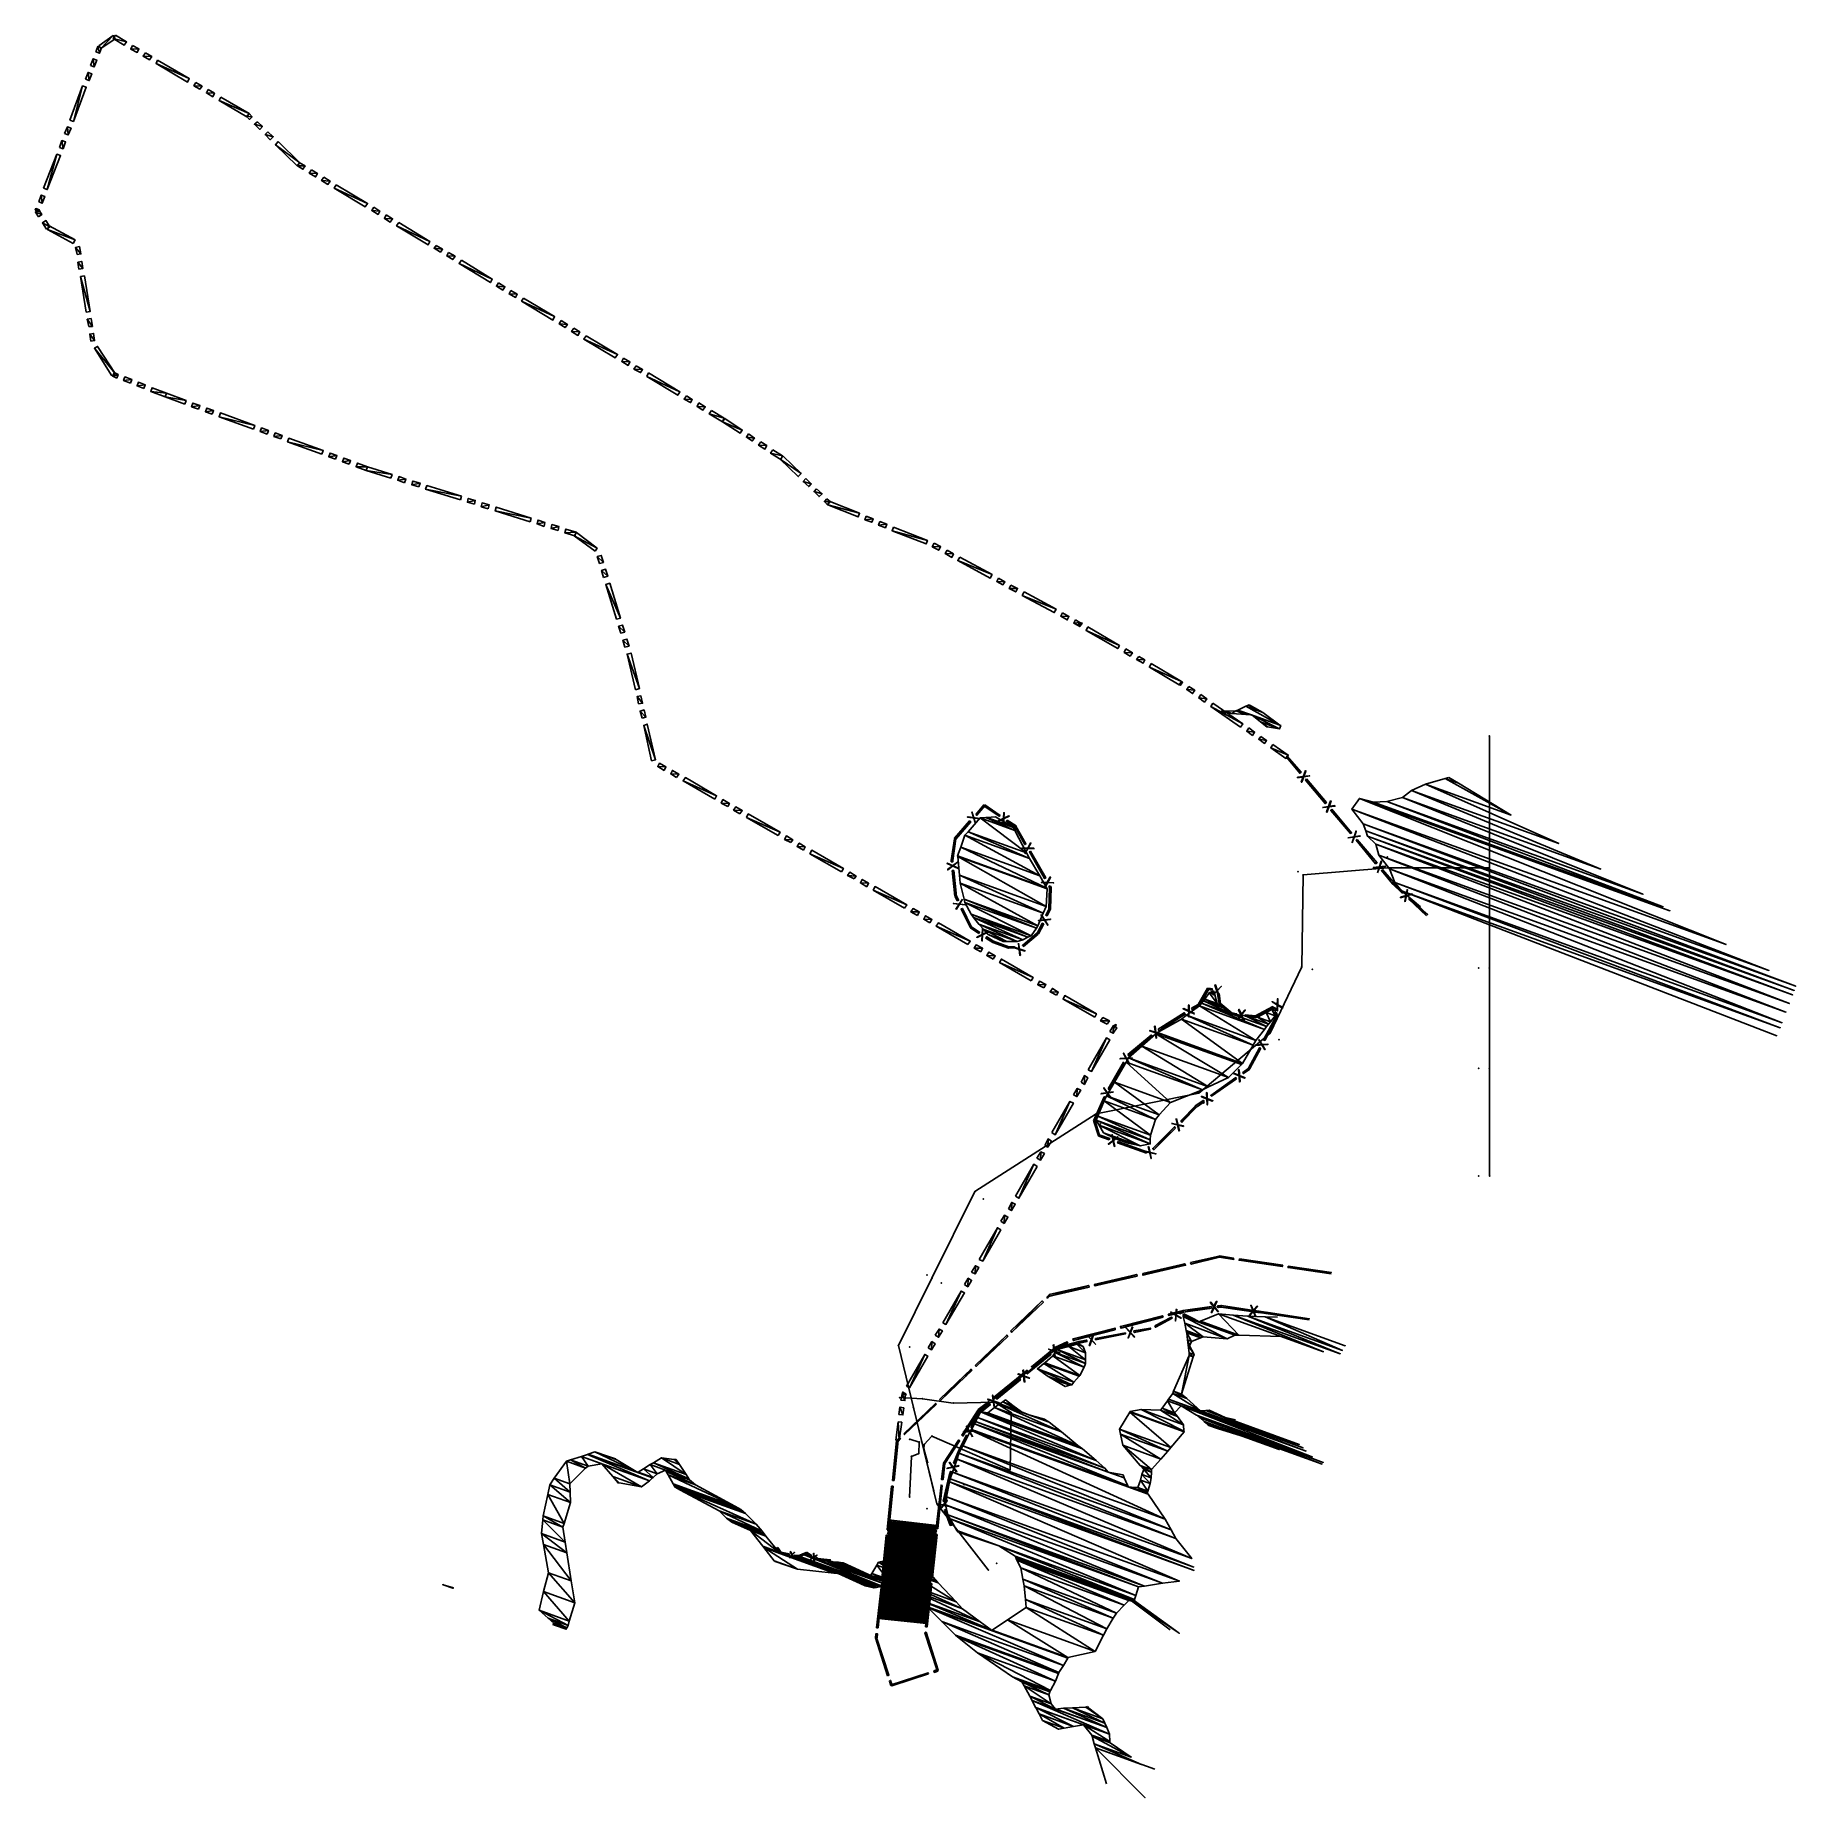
# Model space of a CAD drawing. Header units: feet. Extents: x 2486515 to 2490610, y 414642 to 418741.
import ezdxf

# ---------------------------------------------------------------- set-up
doc = ezdxf.new("R2010")
doc.units = ezdxf.units.FT
for name, color, linetype in [('BUFFER_BORING', 3, 'Continuous'), ('CLEARING_LIMITS', 4, 'Continuous'), ('LANDSCAPE_POND', 6, 'Continuous'), ('SANITARY_ALIGN', 1, 'Continuous'), ('SANITARY_BORE', 5, 'Continuous'), ('SANITARY_CLEAR_ZONE', 6, 'Continuous'), ('SANITARY_OFFSET', 6, 'Continuous'), ('SILT_FENCE', 3, 'Continuous'), ('SILT_POINTS', 2, 'Continuous'), ('WETLANDS', 5, 'Continuous')]:
    doc.layers.add(name, color=color, linetype=linetype)

msp = doc.modelspace()

# ---------------------------------------------------------------- linework, layer by layer
at = {"layer": 'BUFFER_BORING'}
for p, q in [((2488490.4, 415195.8), (2488610.6, 415252.2)), ((2488490.5, 415199.4), (2488610.7, 415255.7)), ((2488490.6, 415203), (2488610.8, 415259.3)), ((2488491.8, 415206.1), (2488612, 415262.5)), ((2488491.9, 415209.7), (2488611.7, 415265)), ((2488492, 415213.3), (2488611.8, 415268.6)), ((2488492.7, 415215.4), (2488611.9, 415272.2)), ((2488492.8, 415219), (2488610.5, 415275.1)), ((2488492.9, 415222.6), (2488605.5, 415274.5)), ((2488494.1, 415229.3), (2488594.1, 415276.2)), ((2488494.1, 415225.8), (2488599.8, 415275.3)), ((2488494.2, 415232.9), (2488589.4, 415276.7)), ((2488495, 415235), (2488583.7, 415277.5)), ((2488495.1, 415238.6), (2488578, 415278.4)), ((2488495.2, 415242.2), (2488573.4, 415278.9)), ((2488495.3, 415245.8), (2488567.3, 415278.7)), ((2488496.4, 415249), (2488561.6, 415279.5)), ((2488496.5, 415252.5), (2488557, 415280)), ((2488496.6, 415256.1), (2488551.3, 415280.9)), ((2488497.4, 415258.2), (2488545.6, 415281.7)), ((2488497.5, 415261.8), (2488539.9, 415282.6)), ((2488497.6, 415265.4), (2488535.2, 415283.1)), ((2488498.7, 415268.6), (2488529.1, 415282.8)), ((2488498.8, 415272.2), (2488523.4, 415283.7)), ((2488498.9, 415275.7), (2488518.8, 415284.2)), ((2488499.7, 415277.9), (2488513.1, 415285)), ((2488499.8, 415285), (2488502.7, 415286.4)), ((2488499.8, 415281.4), (2488507.4, 415285.9)), ((2488485.9, 415156.6), (2488606.1, 415212.9)), ((2488486, 415160.1), (2488606.2, 415216.5)), ((2488487.1, 415163.3), (2488607.3, 415219.7)), ((2488487.2, 415166.9), (2488607.4, 415223.3)), ((2488487.3, 415170.5), (2488607.1, 415225.8)), ((2488488.1, 415172.6), (2488607.2, 415229.4)), ((2488488.2, 415179.8), (2488608.5, 415236.1)), ((2488488.2, 415176.2), (2488608.4, 415232.5)), ((2488489.4, 415182.9), (2488608.5, 415239.7)), ((2488489.5, 415186.5), (2488609.7, 415242.9)), ((2488489.6, 415190.1), (2488609.4, 415245.4)), ((2488490.3, 415192.2), (2488609.5, 415249)), ((2488481.2, 415113.7), (2488601.4, 415170.1)), ((2488481.3, 415117.3), (2488601.5, 415173.7)), ((2488482.5, 415124.1), (2488602.8, 415180.4)), ((2488482.5, 415120.5), (2488602.7, 415176.9)), ((2488482.6, 415127.7), (2488602.5, 415183)), ((2488483.4, 415129.8), (2488602.6, 415186.5)), ((2488483.5, 415133.4), (2488603.7, 415189.7)), ((2488483.6, 415136.9), (2488603.8, 415193.3)), ((2488484.7, 415140.1), (2488603.9, 415196.9)), ((2488484.8, 415143.7), (2488605, 415200.1)), ((2488484.9, 415147.3), (2488604.7, 415202.6)), ((2488485.8, 415153), (2488606, 415209.3)), ((2488486.1, 415150.5), (2488604.8, 415206.2)), ((2488476.6, 415074.5), (2488596.9, 415130.9)), ((2488477.8, 415077.7), (2488598, 415134.1)), ((2488477.9, 415081.3), (2488598.1, 415137.6)), ((2488478, 415084.8), (2488597.8, 415140.1)), ((2488478.8, 415090.5), (2488599, 415146.9)), ((2488478.8, 415087), (2488597.9, 415143.7)), ((2488478.9, 415094.1), (2488599.1, 415150.5)), ((2488480.1, 415097.3), (2488599.2, 415154.1)), ((2488480.2, 415100.9), (2488600.4, 415157.3)), ((2488480.3, 415104.5), (2488600.1, 415159.8)), ((2488481.1, 415110.2), (2488601.3, 415166.5)), ((2488481.4, 415107.7), (2488600.2, 415163.3)), ((2488475.6, 415061.6), (2488595.8, 415118)), ((2488476.5, 415067.3), (2488596.7, 415123.7)), ((2488476.6, 415070.9), (2488596.8, 415127.3)), ((2488476.8, 415064.8), (2488595.5, 415120.5)), ((2488481.3, 415060.8), (2488595.7, 415114.4)), ((2488487, 415059.9), (2488594.6, 415111.2)), ((2488491.7, 415059.4), (2488594.5, 415107.7)), ((2488497.4, 415058.6), (2488594.4, 415104.1)), ((2488503.4, 415058.8), (2488593.2, 415100.9)), ((2488509.1, 415057.9), (2488593.1, 415097.3)), ((2488513.8, 415057.5), (2488593.4, 415094.8)), ((2488519.5, 415056.6), (2488593.4, 415091.2)), ((2488525.2, 415055.7), (2488592.2, 415088)), ((2488529.8, 415055.3), (2488592.1, 415084.5)), ((2488535.5, 415054.4), (2488592, 415080.9)), ((2488541.6, 415054.6), (2488590.9, 415077.7)), ((2488546.3, 415054.1), (2488591.2, 415075.2)), ((2488552, 415053.3), (2488591.1, 415071.6)), ((2488557.7, 415052.4), (2488589.9, 415068.4)), ((2488562.3, 415051.9), (2488589.8, 415064.8)), ((2488568, 415051.1), (2488589.7, 415061.3)), ((2488573.7, 415050.2), (2488589.6, 415057.7)), ((2488578.7, 415050.8), (2488588.5, 415054.5)), ((2488584.4, 415050), (2488588.8, 415052))]:
    msp.add_line(p, q, dxfattribs=at)
at = {"layer": 'CLEARING_LIMITS'}
msp.add_line((2489429.2, 417067.1), (2489424, 417059.3), dxfattribs=at)
for points in [[(2486662.8, 418716.8), (2486667.6, 418710.2), (2486696.6, 418740.6), (2486662.8, 418716.8)], [(2486667.6, 418710.2), (2486696.6, 418740.6), (2486701.1, 418733), (2486667.6, 418710.2)], [(2486701.7, 418741.2), (2486696.5, 418733.5), (2486727.4, 418725.9), (2486701.7, 418741.2)], [(2486656.3, 418702.3), (2486664.8, 418699.2), (2486660.9, 418715.1), (2486656.3, 418702.3)], [(2486664.8, 418699.2), (2486660.9, 418715.1), (2486669.4, 418712), (2486664.8, 418699.2)], [(2486696.5, 418733.5), (2486727.4, 418725.9), (2486722.2, 418718.2), (2486696.5, 418733.5)], [(2486741.1, 418717.3), (2486737, 418709.2), (2486756.3, 418709.4), (2486741.1, 418717.3)], [(2486737, 418709.2), (2486756.3, 418709.4), (2486752.2, 418701.3), (2486737, 418709.2)], [(2486771.1, 418700.5), (2486765.9, 418692.7), (2486785.9, 418691.5), (2486771.1, 418700.5)], [(2486632.2, 418638.9), (2486640.7, 418635.8), (2486637.9, 418654.8), (2486632.2, 418638.9)], [(2486640.7, 418635.8), (2486637.9, 418654.8), (2486646.4, 418651.7), (2486640.7, 418635.8)], [(2486643.7, 418670.8), (2486652.2, 418667.7), (2486649.5, 418686.7), (2486643.7, 418670.8)], [(2486652.2, 418667.7), (2486649.5, 418686.7), (2486658, 418683.6), (2486652.2, 418667.7)], [(2486765.9, 418692.7), (2486785.9, 418691.5), (2486780.7, 418683.8), (2486765.9, 418692.7)], [(2486799.7, 418682.9), (2486795.9, 418675.9), (2486873.4, 418640.6), (2486799.7, 418682.9)], [(2486795.9, 418675.9), (2486873.4, 418640.6), (2486869.2, 418632.5), (2486795.9, 418675.9)], [(2486595.4, 418543.9), (2486603.9, 418540.8), (2486625.3, 418623.3), (2486595.4, 418543.9)], [(2486603.9, 418540.8), (2486625.3, 418623.3), (2486633.8, 418620.2), (2486603.9, 418540.8)], [(2486888.2, 418631.7), (2486884, 418623.6), (2486903, 418622.7), (2486888.2, 418631.7)], [(2486884, 418623.6), (2486903, 418622.7), (2486898.2, 418616.1), (2486884, 418623.6)], [(2486917.1, 418615.2), (2486913, 418607.1), (2486931.9, 418606.3), (2486917.1, 418615.2)], [(2486913, 418607.1), (2486931.9, 418606.3), (2486927.8, 418598.1), (2486913, 418607.1)], [(2486946.7, 418597.3), (2486942.6, 418589.2), (2487012.3, 418559.1), (2486946.7, 418597.3)], [(2486942.6, 418589.2), (2487012.3, 418559.1), (2487007.1, 418551.4), (2486942.6, 418589.2)], [(2487012.3, 418559.1), (2487006.4, 418552.9), (2487019.3, 418551.8), (2487012.3, 418559.1)], [(2487006.4, 418552.9), (2487019.3, 418551.8), (2487013.4, 418545.5), (2487006.4, 418552.9)], [(2487031.8, 418540.1), (2487024.9, 418534.1), (2487043.4, 418528.7), (2487031.8, 418540.1)], [(2487024.9, 418534.1), (2487043.4, 418528.7), (2487037.5, 418522.4), (2487024.9, 418534.1)], [(2486571.3, 418480.5), (2486579.8, 418477.4), (2486577.1, 418496.4), (2486571.3, 418480.5)], [(2486579.8, 418477.4), (2486577.1, 418496.4), (2486585.6, 418493.3), (2486579.8, 418477.4)], [(2486582.8, 418512.4), (2486591.3, 418509.3), (2486589.7, 418527.9), (2486582.8, 418512.4)], [(2486591.3, 418509.3), (2486589.7, 418527.9), (2486598.2, 418524.9), (2486591.3, 418509.3)], [(2487056, 418516.9), (2487050.1, 418510.6), (2487068.5, 418505.1), (2487056, 418516.9)], [(2487050.1, 418510.6), (2487068.5, 418505.1), (2487061.2, 418498.2), (2487050.1, 418510.6)], [(2487080.1, 418493.8), (2487073.8, 418486.4), (2487130.7, 418444.2), (2487080.1, 418493.8)], [(2486534.5, 418385.5), (2486543.1, 418382.4), (2486565.5, 418464.5), (2486534.5, 418385.5)], [(2486543.1, 418382.4), (2486565.5, 418464.5), (2486574, 418461.4), (2486543.1, 418382.4)], [(2487073.8, 418486.4), (2487130.7, 418444.2), (2487123.7, 418438.3), (2487073.8, 418486.4)], [(2487129.6, 418444.6), (2487124.8, 418437.9), (2487142.7, 418437.4), (2487129.6, 418444.6)], [(2487124.8, 418437.9), (2487142.7, 418437.4), (2487137.5, 418429.7), (2487124.8, 418437.9)], [(2487157.5, 418428.5), (2487152.3, 418420.7), (2487171.2, 418419.9), (2487157.5, 418428.5)], [(2487152.3, 418420.7), (2487171.2, 418419.9), (2487167.1, 418411.8), (2487152.3, 418420.7)], [(2487186, 418410.9), (2487180.8, 418403.2), (2487200.8, 418402), (2487186, 418410.9)], [(2486523, 418353.6), (2486531.5, 418350.5), (2486528.8, 418369.5), (2486523, 418353.6)], [(2486531.5, 418350.5), (2486528.8, 418369.5), (2486537.3, 418366.5), (2486531.5, 418350.5)], [(2487180.8, 418403.2), (2487200.8, 418402), (2487195.6, 418394.2), (2487180.8, 418403.2)], [(2487214.6, 418393.4), (2487210.4, 418385.3), (2487287.9, 418350), (2487214.6, 418393.4)], [(2487210.4, 418385.3), (2487287.9, 418350), (2487282.7, 418342.3), (2487210.4, 418385.3)], [(2486515, 418334.8), (2486523.5, 418331.7), (2486516.2, 418338), (2486515, 418334.8)], [(2486530.5, 418324.4), (2486515.6, 418329.8), (2486523.6, 418335.3), (2486530.5, 418324.4)], [(2486522.5, 418318.9), (2486530.5, 418324.4), (2486515.6, 418329.8), (2486522.5, 418318.9)], [(2486523.5, 418331.7), (2486516.2, 418338), (2486524.7, 418334.9), (2486523.5, 418331.7)], [(2487302.7, 418341.1), (2487297.5, 418333.3), (2487316.4, 418332.5), (2487302.7, 418341.1)], [(2487297.5, 418333.3), (2487316.4, 418332.5), (2487312.3, 418324.4), (2487297.5, 418333.3)], [(2486549.1, 418296), (2486531.8, 418304.7), (2486539.8, 418310.2), (2486549.1, 418296)], [(2486541.1, 418290.5), (2486549.1, 418296), (2486531.8, 418304.7), (2486541.1, 418290.5)], [(2486607.7, 418265.2), (2486543.2, 418289.7), (2486547.4, 418297.9), (2486607.7, 418265.2)], [(2486603.6, 418257.1), (2486607.7, 418265.2), (2486543.2, 418289.7), (2486603.6, 418257.1)], [(2487331.2, 418323.6), (2487327.1, 418315.4), (2487346, 418314.6), (2487331.2, 418323.6)], [(2487327.1, 418315.4), (2487346, 418314.6), (2487340.8, 418306.9), (2487327.1, 418315.4)], [(2487360.8, 418305.6), (2487355.6, 418297.9), (2487432.7, 418261.6), (2487360.8, 418305.6)], [(2487355.6, 418297.9), (2487432.7, 418261.6), (2487428.6, 418253.5), (2487355.6, 418297.9)], [(2486621.2, 418232.7), (2486608.7, 418248), (2486617.7, 418249.6), (2486621.2, 418232.7)], [(2486612.2, 418231.1), (2486621.2, 418232.7), (2486608.7, 418248), (2486612.2, 418231.1)], [(2487447.5, 418252.6), (2487442.7, 418246), (2487462.3, 418243.7), (2487447.5, 418252.6)], [(2487442.7, 418246), (2487462.3, 418243.7), (2487457.5, 418237), (2487442.7, 418246)], [(2486625.7, 418198.6), (2486614.3, 418213.5), (2486623.3, 418215.1), (2486625.7, 418198.6)], [(2486616.7, 418197), (2486625.7, 418198.6), (2486614.3, 418213.5), (2486616.7, 418197)], [(2487476.5, 418236.2), (2487472.3, 418228), (2487491.3, 418227.2), (2487476.5, 418236.2)], [(2487472.3, 418228), (2487491.3, 418227.2), (2487486, 418219.5), (2487472.3, 418228)], [(2487506.1, 418218.3), (2487500.9, 418210.5), (2487577.9, 418174.2), (2487506.1, 418218.3)], [(2487500.9, 418210.5), (2487577.9, 418174.2), (2487573.8, 418166.1), (2487500.9, 418210.5)], [(2486642.5, 418098.7), (2486620.3, 418180.1), (2486629.2, 418181.7), (2486642.5, 418098.7)], [(2486633.5, 418097.1), (2486642.5, 418098.7), (2486620.3, 418180.1), (2486633.5, 418097.1)], [(2487592.7, 418165.3), (2487587.5, 418157.5), (2487607.5, 418156.3), (2487592.7, 418165.3)], [(2487587.5, 418157.5), (2487607.5, 418156.3), (2487602.3, 418148.6), (2487587.5, 418157.5)], [(2487621.3, 418147.7), (2487617.1, 418139.6), (2487636.1, 418138.8), (2487621.3, 418147.7)], [(2487617.1, 418139.6), (2487636.1, 418138.8), (2487632.3, 418131.7), (2487617.1, 418139.6)], [(2487650.9, 418129.8), (2487646.1, 418123.1), (2487723.1, 418086.8), (2487650.9, 418129.8)], [(2487646.1, 418123.1), (2487723.1, 418086.8), (2487719, 418078.7), (2487646.1, 418123.1)], [(2486648.1, 418064.2), (2486636, 418080.6), (2486645, 418082.2), (2486648.1, 418064.2)], [(2486639.5, 418063.7), (2486648.1, 418064.2), (2486636, 418080.6), (2486639.5, 418063.7)], [(2486653, 418031.1), (2486641.6, 418046.1), (2486650.6, 418047.7), (2486653, 418031.1)], [(2486644, 418029.6), (2486653, 418031.1), (2486641.6, 418046.1), (2486644, 418029.6)], [(2487738, 418077.9), (2487733.8, 418069.8), (2487752.8, 418068.9), (2487738, 418077.9)], [(2487733.8, 418069.8), (2487752.8, 418068.9), (2487747.5, 418061.2), (2487733.8, 418069.8)], [(2487767.6, 418060), (2487762.4, 418052.2), (2487781.3, 418051.4), (2487767.6, 418060)], [(2487762.4, 418052.2), (2487781.3, 418051.4), (2487777.2, 418043.3), (2487762.4, 418052.2)], [(2487796.1, 418042.4), (2487790.9, 418034.7), (2487869.4, 417999.1), (2487796.1, 418042.4)], [(2486701.2, 417954.8), (2486652.5, 418013.3), (2486660.2, 418017.7), (2486701.2, 417954.8)], [(2486693.2, 417949.3), (2486701.2, 417954.8), (2486652.5, 418013.3), (2486693.2, 417949.3)], [(2487790.9, 418034.7), (2487869.4, 417999.1), (2487864.2, 417991.3), (2487790.9, 418034.7)], [(2486707.5, 417952.5), (2486695.3, 417948.5), (2486698.4, 417957), (2486707.5, 417952.5)], [(2487883.2, 417990.5), (2487879, 417982.4), (2487898, 417981.5), (2487883.2, 417990.5)], [(2487879, 417982.4), (2487898, 417981.5), (2487893.8, 417973.4), (2487879, 417982.4)], [(2487912.8, 417972.6), (2487907.6, 417964.8), (2487927.6, 417963.6), (2487912.8, 417972.6)], [(2487907.6, 417964.8), (2487927.6, 417963.6), (2487922.8, 417956.9), (2487907.6, 417964.8)], [(2487941.7, 417956.1), (2487937.6, 417948), (2488014.6, 417911.7), (2487941.7, 417956.1)], [(2486704.5, 417944), (2486707.5, 417952.5), (2486695.3, 417948.5), (2486704.5, 417944)], [(2486739.5, 417940.9), (2486720.4, 417938.2), (2486723.5, 417946.7), (2486739.5, 417940.9)], [(2486736.4, 417932.4), (2486739.5, 417940.9), (2486720.4, 417938.2), (2486736.4, 417932.4)], [(2486771, 417928.3), (2486752, 417925.6), (2486755, 417934.1), (2486771, 417928.3)], [(2486767.9, 417919.8), (2486771, 417928.3), (2486752, 417925.6), (2486767.9, 417919.8)], [(2486820.6, 417909.2), (2486783.5, 417913), (2486786.6, 417921.5), (2486820.6, 417909.2)], [(2487937.6, 417948), (2488014.6, 417911.7), (2488009.4, 417903.9), (2487937.6, 417948)], [(2486817.5, 417900.7), (2486820.6, 417909.2), (2486783.5, 417913), (2486817.5, 417900.7)], [(2486866, 417891.6), (2486817.5, 417900.7), (2486820.6, 417909.2), (2486866, 417891.6)], [(2486862.9, 417883.1), (2486866, 417891.6), (2486817.5, 417900.7), (2486862.9, 417883.1)], [(2486897.9, 417880.1), (2486878.8, 417877.3), (2486881.9, 417885.8), (2486897.9, 417880.1)], [(2486894.8, 417871.6), (2486897.9, 417880.1), (2486878.8, 417877.3), (2486894.8, 417871.6)], [(2486929.8, 417868.5), (2486910.7, 417865.8), (2486913.8, 417874.3), (2486929.8, 417868.5)], [(2488029.4, 417902.7), (2488024.2, 417895), (2488043.2, 417894.1), (2488029.4, 417902.7)], [(2488024.2, 417895), (2488043.2, 417894.1), (2488039.4, 417887.1), (2488024.2, 417895)], [(2488058.4, 417886.3), (2488054.2, 417878.1), (2488073.2, 417877.3), (2488058.4, 417886.3)], [(2488054.2, 417878.1), (2488073.2, 417877.3), (2488068, 417869.6), (2488054.2, 417878.1)], [(2486926.7, 417860), (2486929.8, 417868.5), (2486910.7, 417865.8), (2486926.7, 417860)], [(2487025.5, 417833.9), (2486942.7, 417854.2), (2486945.7, 417862.8), (2487025.5, 417833.9)], [(2487022.4, 417825.4), (2487025.5, 417833.9), (2486942.7, 417854.2), (2487022.4, 417825.4)], [(2488088, 417868.3), (2488082.8, 417860.6), (2488117.6, 417850.4), (2488088, 417868.3)], [(2488082.8, 417860.6), (2488117.6, 417850.4), (2488113.4, 417842.3), (2488082.8, 417860.6)], [(2488118.6, 417850), (2488113.4, 417842.3), (2488159.5, 417823.2), (2488118.6, 417850)], [(2488113.4, 417842.3), (2488159.5, 417823.2), (2488154.3, 417815.5), (2488113.4, 417842.3)], [(2487057.4, 417822.4), (2487038.4, 417819.6), (2487041.5, 417828.1), (2487057.4, 417822.4)], [(2487054.3, 417813.9), (2487057.4, 417822.4), (2487038.4, 417819.6), (2487054.3, 417813.9)], [(2487089.3, 417810.8), (2487070.3, 417808.1), (2487073.4, 417816.6), (2487089.3, 417810.8)], [(2487086.3, 417802.3), (2487089.3, 417810.8), (2487070.3, 417808.1), (2487086.3, 417802.3)], [(2487184.7, 417775.2), (2487101.8, 417795.5), (2487104.9, 417804), (2487184.7, 417775.2)], [(2487181.6, 417766.7), (2487184.7, 417775.2), (2487101.8, 417795.5), (2487181.6, 417766.7)], [(2488174.3, 417814.3), (2488169.1, 417806.5), (2488187.6, 417804.6), (2488174.3, 417814.3)], [(2488169.1, 417806.5), (2488187.6, 417804.6), (2488182.8, 417798), (2488169.1, 417806.5)], [(2488202.4, 417795.7), (2488197.2, 417787.9), (2488216.2, 417787.1), (2488202.4, 417795.7)], [(2487216.6, 417763.6), (2487197.6, 417760.9), (2487200.6, 417769.4), (2487216.6, 417763.6)], [(2487213.5, 417755.1), (2487216.6, 417763.6), (2487197.6, 417760.9), (2487213.5, 417755.1)], [(2487248.5, 417752.1), (2487229.5, 417749.3), (2487232.5, 417757.9), (2487248.5, 417752.1)], [(2487245.4, 417743.6), (2487248.5, 417752.1), (2487229.5, 417749.3), (2487245.4, 417743.6)], [(2488197.2, 417787.9), (2488216.2, 417787.1), (2488212, 417779), (2488197.2, 417787.9)], [(2488230.6, 417777.1), (2488225.4, 417769.3), (2488253.1, 417762.9), (2488230.6, 417777.1)], [(2488225.4, 417769.3), (2488253.1, 417762.9), (2488249, 417754.8), (2488225.4, 417769.3)], [(2488254.2, 417762.5), (2488247.9, 417755.2), (2488296.1, 417722.1), (2488254.2, 417762.5)], [(2488247.9, 417755.2), (2488296.1, 417722.1), (2488289.8, 417714.8), (2488247.9, 417755.2)], [(2487287.9, 417737.9), (2487261.4, 417737.8), (2487264.5, 417746.3), (2487287.9, 417737.9)], [(2487284.8, 417729.3), (2487287.9, 417737.9), (2487261.4, 417737.8), (2487284.8, 417729.3)], [(2487345, 417719.6), (2487284.8, 417729.3), (2487287.9, 417737.9), (2487345, 417719.6)], [(2487341.9, 417711.1), (2487345, 417719.6), (2487284.8, 417729.3), (2487341.9, 417711.1)], [(2487377.3, 417709.1), (2487358.3, 417706.4), (2487361.3, 417714.9), (2487377.3, 417709.1)], [(2488307.6, 417710.7), (2488301.4, 417703.4), (2488319.8, 417697.9), (2488307.6, 417710.7)], [(2487374.2, 417700.6), (2487377.3, 417709.1), (2487358.3, 417706.4), (2487374.2, 417700.6)], [(2487410, 417699.7), (2487390.6, 417695.9), (2487393.6, 417704.4), (2487410, 417699.7)], [(2487406.9, 417691.2), (2487410, 417699.7), (2487390.6, 417695.9), (2487406.9, 417691.2)], [(2487506.2, 417669.7), (2487422.9, 417685.4), (2487425.9, 417693.9), (2487506.2, 417669.7)], [(2487504.2, 417660.8), (2487506.2, 417669.7), (2487422.9, 417685.4), (2487504.2, 417660.8)], [(2488301.4, 417703.4), (2488319.8, 417697.9), (2488313.9, 417691.6), (2488301.4, 417703.4)], [(2488332.4, 417686.1), (2488326.5, 417679.8), (2488345, 417674.4), (2488332.4, 417686.1)], [(2488326.5, 417679.8), (2488345, 417674.4), (2488338, 417668.5), (2488326.5, 417679.8)], [(2487538.5, 417659.3), (2487520.1, 417655.1), (2487522.1, 417664), (2487538.5, 417659.3)], [(2487536.5, 417650.4), (2487538.5, 417659.3), (2487520.1, 417655.1), (2487536.5, 417650.4)], [(2487570.8, 417648.8), (2487552.4, 417644.6), (2487554.4, 417653.5), (2487570.8, 417648.8)], [(2487568.8, 417639.9), (2487570.8, 417648.8), (2487552.4, 417644.6), (2487568.8, 417639.9)], [(2487668.1, 417618.4), (2487585.1, 417635.2), (2487587.1, 417644.1), (2487668.1, 417618.4)], [(2487666, 417609.5), (2487668.1, 417618.4), (2487585.1, 417635.2), (2487666, 417609.5)], [(2488356.5, 417663), (2488350.6, 417656.7), (2488363.9, 417656.7), (2488356.5, 417663)], [(2488350.6, 417656.7), (2488363.9, 417656.7), (2488357.6, 417649.4), (2488350.6, 417656.7)], [(2488361.7, 417657.5), (2488358.7, 417649), (2488432.2, 417629.6), (2488361.7, 417657.5)], [(2488358.7, 417649), (2488432.2, 417629.6), (2488429.2, 417621.1), (2488358.7, 417649)], [(2487700.4, 417608), (2487682.4, 417604.8), (2487684.4, 417613.7), (2487700.4, 417608)], [(2487698.3, 417599.1), (2487700.4, 417608), (2487682.4, 417604.8), (2487698.3, 417599.1)], [(2487733, 417598.5), (2487714.7, 417594.4), (2487716.7, 417603.3), (2487733, 417598.5)], [(2487731, 417589.7), (2487733, 417598.5), (2487714.7, 417594.4), (2487731, 417589.7)], [(2487772.8, 417585.4), (2487747, 417583.9), (2487749, 417592.8), (2487772.8, 417585.4)], [(2488447.8, 417622.8), (2488444.7, 417614.3), (2488463.8, 417617), (2488447.8, 417622.8)], [(2488444.7, 417614.3), (2488463.8, 417617), (2488460.7, 417608.5), (2488444.7, 417614.3)], [(2488479.3, 417610.2), (2488476.3, 417601.7), (2488495.3, 417604.4), (2488479.3, 417610.2)], [(2488476.3, 417601.7), (2488495.3, 417604.4), (2488492.2, 417595.9), (2488476.3, 417601.7)], [(2488510.9, 417597.6), (2488507.8, 417589), (2488589.9, 417566.6), (2488510.9, 417597.6)], [(2488507.8, 417589), (2488589.9, 417566.6), (2488586.8, 417558.1), (2488507.8, 417589)], [(2487769.7, 417576.9), (2487772.8, 417585.4), (2487747, 417583.9), (2487769.7, 417576.9)], [(2487821.9, 417548.4), (2487768.6, 417577.3), (2487773.8, 417585), (2487821.9, 417548.4)], [(2487817.1, 417541.7), (2487821.9, 417548.4), (2487768.6, 417577.3), (2487817.1, 417541.7)], [(2488605.4, 417559.8), (2488601.3, 417551.6), (2488620.6, 417551.9), (2488605.4, 417559.8)], [(2488601.3, 417551.6), (2488620.6, 417551.9), (2488616.5, 417543.7), (2488601.3, 417551.6)], [(2487836.5, 417515.4), (2487822.2, 417529), (2487831.5, 417531.7), (2487836.5, 417515.4)], [(2487827.1, 417512.8), (2487836.5, 417515.4), (2487822.2, 417529), (2487827.1, 417512.8)], [(2488635.8, 417544), (2488631.7, 417535.8), (2488650.6, 417535), (2488635.8, 417544)], [(2488631.7, 417535.8), (2488650.6, 417535), (2488646.5, 417526.9), (2488631.7, 417535.8)], [(2488665.8, 417527.1), (2488660.6, 417519.4), (2488740.3, 417486.9), (2488665.8, 417527.1)], [(2488660.6, 417519.4), (2488740.3, 417486.9), (2488736.2, 417478.8), (2488660.6, 417519.4)], [(2487846.4, 417483), (2487832.1, 417496.6), (2487841.4, 417499.2), (2487846.4, 417483)], [(2487837, 417480.4), (2487846.4, 417483), (2487832.1, 417496.6), (2487837, 417480.4)], [(2487876.2, 417385.6), (2487842, 417464.1), (2487851.4, 417466.8), (2487876.2, 417385.6)], [(2487866.8, 417383), (2487876.2, 417385.6), (2487842, 417464.1), (2487866.8, 417383)], [(2488755.5, 417479), (2488751.3, 417470.9), (2488770.3, 417470.1), (2488755.5, 417479)], [(2488751.3, 417470.9), (2488770.3, 417470.1), (2488765.5, 417463.4), (2488751.3, 417470.9)], [(2488784.4, 417462.6), (2488780.3, 417454.5), (2488799.6, 417454.7), (2488784.4, 417462.6)], [(2488780.3, 417454.5), (2488799.6, 417454.7), (2488795.4, 417446.6), (2488780.3, 417454.5)], [(2488814.8, 417446.8), (2488810.6, 417438.7), (2488889.3, 417406.6), (2488814.8, 417446.8)], [(2488810.6, 417438.7), (2488889.3, 417406.6), (2488885.1, 417398.5), (2488810.6, 417438.7)], [(2488904.1, 417397.7), (2488900.3, 417390.6), (2488919.2, 417389.8), (2488904.1, 417397.7)], [(2488900.3, 417390.6), (2488919.2, 417389.8), (2488915.1, 417381.6), (2488900.3, 417390.6)], [(2487886.1, 417353.2), (2487871.7, 417366.8), (2487881.1, 417369.4), (2487886.1, 417353.2)], [(2487876.7, 417350.6), (2487886.1, 417353.2), (2487871.7, 417366.8), (2487876.7, 417350.6)], [(2488934.4, 417381.9), (2488930.3, 417373.7), (2488944.3, 417375.9), (2488934.4, 417381.9)], [(2488930.3, 417373.7), (2488944.3, 417375.9), (2488939.5, 417369.2), (2488930.3, 417373.7)], [(2488944.3, 417375.9), (2488939.5, 417369.2), (2488949.6, 417374), (2488944.3, 417375.9)], [(2488939.5, 417369.2), (2488949.6, 417374), (2488944.4, 417366.2), (2488939.5, 417369.2)], [(2488963.4, 417365.4), (2488959.2, 417357.3), (2489036.7, 417322), (2488963.4, 417365.4)], [(2488959.2, 417357.3), (2489036.7, 417322), (2489032.9, 417315), (2488959.2, 417357.3)], [(2487896, 417320.7), (2487881.7, 417334.3), (2487891, 417337), (2487896, 417320.7)], [(2487886.6, 417318.1), (2487896, 417320.7), (2487881.7, 417334.3), (2487886.6, 417318.1)], [(2487920.3, 417221.7), (2487891.6, 417301.9), (2487900.9, 417304.5), (2487920.3, 417221.7)], [(2487911, 417219.1), (2487920.3, 417221.7), (2487891.6, 417301.9), (2487911, 417219.1)], [(2489051.9, 417314.1), (2489047.7, 417306), (2489066.7, 417305.2), (2489051.9, 417314.1)], [(2489047.7, 417306), (2489066.7, 417305.2), (2489061.5, 417297.4), (2489047.7, 417306)], [(2489081.5, 417296.2), (2489076.7, 417289.6), (2489095.6, 417288.7), (2489081.5, 417296.2)], [(2489076.7, 417289.6), (2489095.6, 417288.7), (2489091.5, 417280.6), (2489076.7, 417289.6)], [(2489110.4, 417279.8), (2489106.3, 417271.6), (2489180.9, 417238.6), (2489110.4, 417279.8)], [(2489106.3, 417271.6), (2489180.9, 417238.6), (2489175.7, 417230.9), (2489106.3, 417271.6)], [(2489180.9, 417238.6), (2489175.7, 417230.9), (2489183.7, 417236.4), (2489180.9, 417238.6)], [(2489175.7, 417230.9), (2489183.7, 417236.4), (2489178.9, 417229.7), (2489175.7, 417230.9)], [(2489198.2, 417226.4), (2489193.3, 417219.7), (2489211.9, 417217.8), (2489198.2, 417226.4)], [(2489193.3, 417219.7), (2489211.9, 417217.8), (2489206.7, 417210.1), (2489193.3, 417219.7)], [(2487927.4, 417187.9), (2487914.9, 417203.2), (2487923.8, 417204.8), (2487927.4, 417187.9)], [(2487918.4, 417186.3), (2487927.4, 417187.9), (2487914.9, 417203.2), (2487918.4, 417186.3)], [(2489226.3, 417207.8), (2489221.1, 417200), (2489239.7, 417198.1), (2489226.3, 417207.8)], [(2489221.1, 417200), (2489239.7, 417198.1), (2489234.5, 417190.4), (2489221.1, 417200)], [(2489254.1, 417188.1), (2489248.9, 417180.4), (2489323.4, 417140.2), (2489254.1, 417188.1)], [(2489248.9, 417180.4), (2489323.4, 417140.2), (2489318.2, 417132.5), (2489248.9, 417180.4)], [(2487934.8, 417155.2), (2487921.9, 417169.4), (2487931.2, 417172.1), (2487934.8, 417155.2)], [(2487926.8, 417153.2), (2487934.8, 417155.2), (2487921.9, 417169.4), (2487926.8, 417153.2)], [(2487958, 417056.5), (2487930.3, 417136.3), (2487938.6, 417139.3), (2487958, 417056.5)], [(2487948.7, 417053.9), (2487958, 417056.5), (2487930.3, 417136.3), (2487948.7, 417053.9)], [(2489337.8, 417130.2), (2489332.6, 417122.5), (2489351.1, 417120.6), (2489337.8, 417130.2)], [(2489332.6, 417122.5), (2489351.1, 417120.6), (2489345.9, 417112.8), (2489332.6, 417122.5)], [(2489365.5, 417110.5), (2489360.7, 417103.9), (2489378.9, 417100.9), (2489365.5, 417110.5)], [(2489360.7, 417103.9), (2489378.9, 417100.9), (2489374.1, 417094.2), (2489360.7, 417103.9)], [(2489393.7, 417091.9), (2489388.5, 417084.2), (2489429.2, 417067.1), (2489393.7, 417091.9)], [(2489388.5, 417084.2), (2489429.2, 417067.1), (2489424, 417059.3), (2489388.5, 417084.2)], [(2487981.9, 417039.5), (2487963, 417040.3), (2487967.1, 417048.4), (2487981.9, 417039.5)], [(2487977.8, 417031.4), (2487981.9, 417039.5), (2487963, 417040.3), (2487977.8, 417031.4)], [(2488011.9, 417022.6), (2487993, 417023.5), (2487997.1, 417031.6), (2488011.9, 417022.6)], [(2488006.7, 417014.9), (2488011.9, 417022.6), (2487993, 417023.5), (2488006.7, 417014.9)], [(2488099.8, 416972.8), (2488021.9, 417007), (2488027.1, 417014.7), (2488099.8, 416972.8)], [(2488095.6, 416964.7), (2488099.8, 416972.8), (2488021.9, 417007), (2488095.6, 416964.7)], [(2488129.4, 416954.9), (2488110.4, 416955.7), (2488114.6, 416963.9), (2488129.4, 416954.9)], [(2488125.6, 416947.8), (2488129.4, 416954.9), (2488110.4, 416955.7), (2488125.6, 416947.8)], [(2488159.4, 416938), (2488139.3, 416939.3), (2488144.5, 416947), (2488159.4, 416938)], [(2488154.1, 416930.3), (2488159.4, 416938), (2488139.3, 416939.3), (2488154.1, 416930.3)], [(2488247.2, 416888.2), (2488169.3, 416922.4), (2488173.5, 416930.5), (2488247.2, 416888.2)], [(2488243, 416880.1), (2488247.2, 416888.2), (2488169.3, 416922.4), (2488243, 416880.1)], [(2488276.8, 416870.3), (2488257.8, 416871.2), (2488262, 416879.3), (2488276.8, 416870.3)], [(2488272, 416863.6), (2488276.8, 416870.3), (2488257.8, 416871.2), (2488272, 416863.6)], [(2488305.7, 416853.9), (2488286.8, 416854.7), (2488292, 416862.4), (2488305.7, 416853.9)], [(2488301.6, 416845.7), (2488305.7, 416853.9), (2488286.8, 416854.7), (2488301.6, 416845.7)], [(2488394.6, 416803.7), (2488316.8, 416837.8), (2488320.9, 416846), (2488394.6, 416803.7)], [(2488390.5, 416795.5), (2488394.6, 416803.7), (2488316.8, 416837.8), (2488390.5, 416795.5)], [(2488424.2, 416785.7), (2488404.2, 416787), (2488409.4, 416794.7), (2488424.2, 416785.7)], [(2488419.4, 416779.1), (2488424.2, 416785.7), (2488404.2, 416787), (2488419.4, 416779.1)], [(2488453.1, 416769.3), (2488434.2, 416770.1), (2488438.3, 416778.2), (2488453.1, 416769.3)], [(2488449, 416761.1), (2488453.1, 416769.3), (2488434.2, 416770.1), (2488449, 416761.1)], [(2488542, 416719.1), (2488464.2, 416753.3), (2488468.3, 416761.4), (2488542, 416719.1)], [(2488536.8, 416711.3), (2488542, 416719.1), (2488464.2, 416753.3), (2488536.8, 416711.3)], [(2488571, 416702.6), (2488551.6, 416702.4), (2488556.9, 416710.1), (2488571, 416702.6)], [(2488566.8, 416694.5), (2488571, 416702.6), (2488551.6, 416702.4), (2488566.8, 416694.5)], [(2488600.6, 416684.7), (2488581.6, 416685.5), (2488585.8, 416693.7), (2488600.6, 416684.7)], [(2488595.4, 416677), (2488600.6, 416684.7), (2488581.6, 416685.5), (2488595.4, 416677)], [(2488689.5, 416634.5), (2488610.6, 416669.1), (2488615.8, 416676.8), (2488689.5, 416634.5)], [(2488684.3, 416626.8), (2488689.5, 416634.5), (2488610.6, 416669.1), (2488684.3, 416626.8)], [(2488718.4, 416618), (2488699.1, 416617.8), (2488703.2, 416625.9), (2488718.4, 416618)], [(2488714.3, 416609.9), (2488718.4, 416618), (2488699.1, 416617.8), (2488714.3, 416609.9)], [(2488748, 416600.1), (2488728, 416601.3), (2488733.2, 416609.1), (2488748, 416600.1)], [(2488742.8, 416592.4), (2488748, 416600.1), (2488728, 416601.3), (2488742.8, 416592.4)], [(2488835.8, 416550.3), (2488758, 416584.5), (2488762.1, 416592.6), (2488835.8, 416550.3)], [(2488831.7, 416542.2), (2488835.8, 416550.3), (2488758, 416584.5), (2488831.7, 416542.2)], [(2488865.8, 416533.5), (2488846.5, 416533.2), (2488850.6, 416541.4), (2488865.8, 416533.5)], [(2488860.6, 416525.7), (2488865.8, 416533.5), (2488846.5, 416533.2), (2488860.6, 416525.7)], [(2488894.4, 416515.9), (2488875.4, 416516.8), (2488880.6, 416524.5), (2488894.4, 416515.9)], [(2488890.6, 416508.9), (2488894.4, 416515.9), (2488875.4, 416516.8), (2488890.6, 416508.9)], [(2488983.3, 416465.7), (2488905.4, 416499.9), (2488909.6, 416508), (2488983.3, 416465.7)], [(2488979.1, 416457.6), (2488983.3, 416465.7), (2488905.4, 416499.9), (2488979.1, 416457.6)], [(2489013.3, 416448.9), (2488992.9, 416449), (2488998.1, 416456.8), (2489013.3, 416448.9)], [(2489008.1, 416441.1), (2489013.3, 416448.9), (2488992.9, 416449), (2489008.1, 416441.1)], [(2489029.1, 416439.5), (2489022.9, 416432.2), (2489027, 416440.3), (2489029.1, 416439.5)], [(2489023.9, 416431.8), (2489029.1, 416439.5), (2489022.9, 416432.2), (2489023.9, 416431.8)], [(2488963.9, 416335.6), (2488972, 416331.5), (2489006.2, 416409.3), (2488963.9, 416335.6)], [(2488972, 416331.5), (2489006.2, 416409.3), (2489014.3, 416405.2), (2488972, 416331.5)], [(2489014.1, 416424.5), (2489022.2, 416420.4), (2489022.7, 416438.3), (2489014.1, 416424.5)], [(2489022.2, 416420.4), (2489022.7, 416438.3), (2489030.4, 416433.1), (2489022.2, 416420.4)], [(2488947.4, 416306.7), (2488955.2, 416301.5), (2488955.3, 416321.9), (2488947.4, 416306.7)], [(2488955.2, 416301.5), (2488955.3, 416321.9), (2488963.1, 416316.7), (2488955.2, 416301.5)], [(2488929.5, 416277.1), (2488937.6, 416273), (2488938.5, 416291.9), (2488929.5, 416277.1)], [(2488937.6, 416273), (2488938.5, 416291.9), (2488946.6, 416287.8), (2488937.6, 416273)], [(2488879.7, 416189.3), (2488887.4, 416184.1), (2488921.6, 416261.9), (2488879.7, 416189.3)], [(2488887.4, 416184.1), (2488921.6, 416261.9), (2488929.7, 416257.8), (2488887.4, 416184.1)], [(2488862.8, 416159.3), (2488869.9, 416155.5), (2488870.7, 416174.5), (2488862.8, 416159.3)], [(2488869.9, 416155.5), (2488870.7, 416174.5), (2488878.5, 416169.3), (2488869.9, 416155.5)], [(2488795.1, 416041.8), (2488802.9, 416036.6), (2488837.4, 416115.6), (2488795.1, 416041.8)], [(2488802.9, 416036.6), (2488837.4, 416115.6), (2488845.2, 416110.3), (2488802.9, 416036.6)], [(2488844.9, 416129.7), (2488853.1, 416125.5), (2488853.9, 416144.5), (2488844.9, 416129.7)], [(2488853.1, 416125.5), (2488853.9, 416144.5), (2488862, 416140.3), (2488853.1, 416125.5)], [(2488760.7, 415983.3), (2488768.5, 415978.1), (2488769.3, 415997), (2488760.7, 415983.3)], [(2488768.5, 415978.1), (2488769.3, 415997), (2488777.4, 415992.9), (2488768.5, 415978.1)], [(2488778.3, 416011.8), (2488785.3, 416008.1), (2488786.2, 416027), (2488778.3, 416011.8)], [(2488785.3, 416008.1), (2488786.2, 416027), (2488794.3, 416022.9), (2488785.3, 416008.1)], [(2488710.6, 415894.4), (2488718.7, 415890.3), (2488752.8, 415968.1), (2488710.6, 415894.4)], [(2488718.7, 415890.3), (2488752.8, 415968.1), (2488760.6, 415962.9), (2488718.7, 415890.3)], [(2488692.6, 415864.8), (2488700.8, 415860.7), (2488701.6, 415879.6), (2488692.6, 415864.8)], [(2488700.8, 415860.7), (2488701.6, 415879.6), (2488709.7, 415875.5), (2488700.8, 415860.7)], [(2488676.2, 415835.9), (2488683.9, 415830.7), (2488685.1, 415850.7), (2488676.2, 415835.9)], [(2488683.9, 415830.7), (2488685.1, 415850.7), (2488692.9, 415845.5), (2488683.9, 415830.7)], [(2488626, 415747), (2488633, 415743.2), (2488668.3, 415820.7), (2488626, 415747)], [(2488633, 415743.2), (2488668.3, 415820.7), (2488676.4, 415816.6), (2488633, 415743.2)], [(2488591.6, 415688.4), (2488599.7, 415684.3), (2488600.5, 415703.3), (2488591.6, 415688.4)], [(2488599.7, 415684.3), (2488600.5, 415703.3), (2488608.3, 415698), (2488599.7, 415684.3)], [(2488608.4, 415718.4), (2488616.2, 415713.2), (2488617, 415732.2), (2488608.4, 415718.4)], [(2488616.2, 415713.2), (2488617, 415732.2), (2488625.1, 415728), (2488616.2, 415713.2)], [(2488541.4, 415599.5), (2488548.5, 415595.8), (2488583.7, 415673.3), (2488541.4, 415599.5)], [(2488548.5, 415595.8), (2488583.7, 415673.3), (2488590.7, 415669.5), (2488548.5, 415595.8)], [(2488528.4, 415567), (2488537.7, 415566), (2488531.3, 415581.6), (2488528.4, 415567)], [(2488537.7, 415566), (2488531.3, 415581.6), (2488539.1, 415579.9), (2488537.7, 415566)], [(2488531.7, 415582.6), (2488538.7, 415578.9), (2488532.8, 415585.8), (2488531.7, 415582.6)], [(2488538.7, 415578.9), (2488532.8, 415585.8), (2488540.6, 415580.6), (2488538.7, 415578.9)], [(2488523.6, 415533.8), (2488532.9, 415532.9), (2488526.2, 415550.9), (2488523.6, 415533.8)], [(2488532.9, 415532.9), (2488526.2, 415550.9), (2488535.1, 415548.9), (2488532.9, 415532.9)], [(2488516.4, 415473.9), (2488524.6, 415473.3), (2488522.1, 415516.3), (2488516.4, 415473.9)], [(2488524.6, 415473.3), (2488522.1, 415516.3), (2488530.3, 415515.7), (2488524.6, 415473.3)]]:
    msp.add_lwpolyline(points, dxfattribs=at)
at = {"layer": 'LANDSCAPE_POND'}
for p, q in [((2488929.8, 415705.7), (2488928.4, 415708.6)), ((2488587.8, 415025.9), (2488584.6, 415027.1))]:
    msp.add_line(p, q, dxfattribs=at)
for points in [[(2489090.8, 415861.6), (2489090.7, 415858), (2489189, 415883.8), (2489090.8, 415861.6)], [(2489090.7, 415858), (2489189, 415883.8), (2489190.4, 415880.9), (2489090.7, 415858)], [(2489202.3, 415887.4), (2489203.3, 415883.4), (2489268.9, 415901.8), (2489202.3, 415887.4)], [(2489203.3, 415883.4), (2489268.9, 415901.8), (2489269.2, 415899.3), (2489203.3, 415883.4)], [(2489269.3, 415902.9), (2489269.2, 415899.3), (2489302.1, 415897), (2489269.3, 415902.9)], [(2489269.2, 415899.3), (2489302.1, 415897), (2489302.4, 415894.5), (2489269.2, 415899.3)], [(2489316, 415895.6), (2489314.8, 415892.4), (2489416.5, 415880.9), (2489316, 415895.6)], [(2489314.8, 415892.4), (2489416.5, 415880.9), (2489415.4, 415877.7), (2489314.8, 415892.4)], [(2489429, 415878.8), (2489428.9, 415875.2), (2489529.5, 415864.1), (2489429, 415878.8)], [(2489529.4, 415860.5), (2489428.9, 415875.2), (2489529.5, 415864.1)], [(2488873.4, 415812.7), (2488874.4, 415808.7), (2488965.2, 415833.6), (2488873.4, 415812.7)], [(2488874.4, 415808.7), (2488965.2, 415833.6), (2488966.2, 415829.6), (2488874.4, 415808.7)], [(2488978.1, 415836.1), (2488979.5, 415833.2), (2489076.8, 415859.4), (2488978.1, 415836.1)], [(2488979.5, 415833.2), (2489076.8, 415859.4), (2489077.7, 415855.5), (2488979.5, 415833.2)], [(2488783.6, 415727.3), (2488786.4, 415725), (2488857.3, 415798), (2488783.6, 415727.3)], [(2488786.4, 415725), (2488857.3, 415798), (2488859.7, 415794.8), (2488786.4, 415725)], [(2488867.6, 415806.4), (2488869.3, 415804.5), (2488873.1, 415811.6), (2488867.6, 415806.4)], [(2488869.3, 415804.5), (2488873.1, 415811.6), (2488874.8, 415809.8), (2488869.3, 415804.5)], [(2489250.6, 415784.6), (2489185.8, 415771.9), (2489184.9, 415775.8), (2489250.6, 415784.6)], [(2489250.5, 415781), (2489250.6, 415784.6), (2489185.8, 415771.9), (2489250.5, 415781)], [(2489273.2, 415787.2), (2489264.5, 415783.1), (2489264.2, 415785.6), (2489273.2, 415787.2)], [(2489274.1, 415783.2), (2489273.2, 415787.2), (2489264.5, 415783.1), (2489274.1, 415783.2)], [(2489364.4, 415773.5), (2489273.1, 415783.6), (2489274.2, 415786.8), (2489364.4, 415773.5)], [(2489364.3, 415769.9), (2489364.4, 415773.5), (2489273.1, 415783.6), (2489364.3, 415769.9)], [(2489137, 415763.1), (2489040, 415734.4), (2489039, 415738.4), (2489137, 415763.1)], [(2489138.3, 415760.2), (2489137, 415763.1), (2489040, 415734.4), (2489138.3, 415760.2)], [(2489184.9, 415775.8), (2489151.6, 415763.8), (2489150.3, 415766.7), (2489184.9, 415775.8)], [(2489185.8, 415771.9), (2489184.9, 415775.8), (2489151.6, 415763.8), (2489185.8, 415771.9)], [(2489478.5, 415756.3), (2489378.3, 415772), (2489377.2, 415768.8), (2489478.5, 415756.3), (2489377.2, 415768.8), (2489477.7, 415754.1)], [(2488700.8, 415647.8), (2488703.6, 415645.6), (2488774.5, 415718.5), (2488700.8, 415647.8)], [(2488703.6, 415645.6), (2488774.5, 415718.5), (2488776.9, 415715.3), (2488703.6, 415645.6)], [(2488915.4, 415702.5), (2488889.6, 415687.7), (2488888.3, 415690.6), (2488915.4, 415702.5)], [(2488916.7, 415699.6), (2488915.4, 415702.5), (2488889.6, 415687.7), (2488916.7, 415699.6)], [(2489026.8, 415734.4), (2488929.8, 415705.7), (2488928.8, 415709.7), (2489026.8, 415734.4)], [(2489026.7, 415730.8), (2489026.8, 415734.4), (2488929.8, 415705.7), (2489026.7, 415730.8)], [(2488888.3, 415690.6), (2488834.8, 415642.6), (2488832, 415644.8), (2488888.3, 415690.6)], [(2488890.7, 415687.4), (2488888.3, 415690.6), (2488834.8, 415642.6), (2488890.7, 415687.4)], [(2488617.9, 415568.3), (2488620.7, 415566.1), (2488676.9, 415625.1), (2488617.9, 415568.3)], [(2488620.7, 415566.1), (2488676.9, 415625.1), (2488679.7, 415622.9), (2488620.7, 415566.1)], [(2488676.9, 415625.1), (2488679.7, 415622.9), (2488691.6, 415639.1), (2488676.9, 415625.1)], [(2488679.7, 415622.9), (2488691.6, 415639.1), (2488693, 415636.2), (2488679.7, 415622.9)], [(2488821.8, 415636.5), (2488745, 415570.4), (2488743.6, 415573.3), (2488821.8, 415636.5)], [(2488824.6, 415634.3), (2488821.8, 415636.5), (2488745, 415570.4), (2488824.6, 415634.3)], [(2488535, 415488.8), (2488536.8, 415487), (2488608.7, 415559.6), (2488535, 415488.8)], [(2488536.8, 415487), (2488608.7, 415559.6), (2488610.1, 415556.7), (2488536.8, 415487)], [(2488707.8, 415544.2), (2488672.6, 415483.5), (2488669.8, 415485.8), (2488707.8, 415544.2)], [(2488710.6, 415542), (2488707.8, 415544.2), (2488672.6, 415483.5), (2488710.6, 415542)], [(2488733, 415564), (2488710.6, 415542), (2488708.2, 415545.3), (2488733, 415564)], [(2488734.7, 415562.1), (2488733, 415564), (2488710.6, 415542), (2488734.7, 415562.1)], [(2488509, 415380.3), (2488512.6, 415380.2), (2488518.5, 415473.1), (2488509, 415380.3)], [(2488512.6, 415380.2), (2488518.5, 415473.1), (2488522.1, 415473), (2488512.6, 415380.2)], [(2488518.9, 415474.2), (2488521.7, 415472), (2488524.8, 415480.5), (2488518.9, 415474.2)], [(2488521.7, 415472), (2488524.8, 415480.5), (2488527.2, 415477.2), (2488521.7, 415472)], [(2488662, 415474.1), (2488630.2, 415419.5), (2488627.1, 415420.6), (2488662, 415474.1)], [(2488665.2, 415473), (2488662, 415474.1), (2488630.2, 415419.5), (2488665.2, 415473)], [(2488627.1, 415420.6), (2488626.4, 415382.4), (2488622.9, 415382.5), (2488627.1, 415420.6)], [(2488630.2, 415419.5), (2488627.1, 415420.6), (2488626.4, 415382.4), (2488630.2, 415419.5)], [(2488496.5, 415265.8), (2488500.1, 415265.7), (2488506.6, 415366.8), (2488496.5, 415265.8)], [(2488500.1, 415265.7), (2488506.6, 415366.8), (2488510.1, 415366.7), (2488500.1, 415265.7)], [(2488621.8, 415369.6), (2488613.9, 415267.8), (2488610.7, 415269), (2488621.8, 415369.6)], [(2488624, 415368.8), (2488621.8, 415369.6), (2488613.9, 415267.8), (2488624, 415368.8)], [(2488484.3, 415152.3), (2488487.5, 415151.2), (2488494.4, 415253.3), (2488484.3, 415152.3)], [(2488487.5, 415151.2), (2488494.4, 415253.3), (2488497.6, 415252.2), (2488487.5, 415151.2)], [(2488499.9, 415288.6), (2488499.8, 415285), (2488613, 415275.4), (2488499.9, 415288.6)], [(2488499.8, 415285), (2488613, 415275.4), (2488611.9, 415272.2), (2488499.8, 415285)], [(2488609.3, 415255.1), (2488601.7, 415154.4), (2488598.2, 415154.4), (2488609.3, 415255.1)], [(2488612.9, 415255), (2488609.3, 415255.1), (2488601.7, 415154.4), (2488612.9, 415255)], [(2488471.8, 415037.8), (2488475.4, 415037.7), (2488482.9, 415138.4), (2488471.8, 415037.8)], [(2488475.4, 415037.7), (2488482.9, 415138.4), (2488485.4, 415138.7), (2488475.4, 415037.7)], [(2488596.7, 415140.5), (2488589.2, 415039.8), (2488585.6, 415039.9), (2488596.7, 415140.5)], [(2488600.3, 415140.4), (2488596.7, 415140.5), (2488589.2, 415039.8), (2488600.3, 415140.4)], [(2488476, 415062.7), (2488475.9, 415059.1), (2488588.4, 415050.9), (2488476, 415062.7)], [(2488475.9, 415059.1), (2488588.4, 415050.9), (2488588.3, 415047.4), (2488475.9, 415059.1)], [(2488469.4, 415014.6), (2488473, 415014.5), (2488470.4, 415023.8), (2488469.4, 415014.6)], [(2488500.5, 414927.6), (2488469.4, 415014.6), (2488471.9, 415014.9), (2488500.5, 414927.6)], [(2488497.6, 414926.2), (2488500.5, 414927.6), (2488469.4, 415014.6), (2488497.6, 414926.2)], [(2488473, 415014.5), (2488470.4, 415023.8), (2488473.9, 415023.8), (2488473, 415014.5)], [(2488587.1, 415027.3), (2488584.2, 415026), (2488615.3, 414939), (2488587.1, 415027.3)], [(2488584.2, 415026), (2488615.3, 414939), (2488612.8, 414938.7), (2488584.2, 415026)], [(2488591.5, 414933.1), (2488507, 414902.3), (2488505.7, 414905.2), (2488591.5, 414933.1)], [(2488592.9, 414930.2), (2488591.5, 414933.1), (2488507, 414902.3), (2488592.9, 414930.2)], [(2488613.5, 414940.8), (2488606.2, 414933.8), (2488605.2, 414937.8), (2488613.5, 414940.8)], [(2488614.5, 414936.8), (2488613.5, 414940.8), (2488606.2, 414933.8), (2488614.5, 414936.8)], [(2488507.8, 414904.5), (2488501.6, 414913.9), (2488504.5, 414915.3), (2488507.8, 414904.5)], [(2488504.9, 414903.1), (2488507.8, 414904.5), (2488501.6, 414913.9), (2488504.9, 414903.1)]]:
    msp.add_lwpolyline(points, dxfattribs=at)
at = {"layer": 'SANITARY_ALIGN'}
for points in [[(2489897.1, 416805.2), (2489897, 417111.4)], [(2488731.6, 415172.2), (2488612.2, 415326), (2488522.5, 415694), (2488600.4, 415850.5), (2488700.7, 416052.1), (2488982.7, 416233), (2489221, 416281.1), (2489387.2, 416420.8), (2489460.5, 416574.9), (2489463.6, 416788.5), (2489660.6, 416805.3), (2489897.1, 416805.2)], [(2489897.1, 416805.2), (2489897.2, 416571.9), (2489897.3, 416338.7), (2489897.4, 416088.7)]]:
    msp.add_lwpolyline(points, dxfattribs=at)
for p in [(2489897, 417111.4, 833.2), (2489452.1, 416796.4), (2489463.6, 416788.5, 830.7), (2489660.6, 416805.3, 830.7), (2489897.1, 416805.2, 831.9), (2489460.5, 416574.9, 830.2), (2489897.2, 416571.9, 833.7), (2489387.2, 416420.8, 829.7), (2489872.3, 416338.5), (2489897.3, 416338.7, 834.8), (2489221, 416281.1, 829), (2488982.7, 416233, 828.5), (2489897.4, 416088.7, 836.3), (2488700.7, 416052.1, 827.5), (2488588.7, 415858.3), (2488600.4, 415850.5, 827), (2488522.5, 415694, 826.4), (2488612.2, 415326, 825.5), (2488731.6, 415172.2, 825.1)]:
    msp.add_point(p, dxfattribs=at)
at = {"layer": 'SANITARY_BORE'}
for p, q in [((2489693.4, 416805.3), (2489773.4, 416805.2)), ((2488604.9, 415356), (2488557.5, 415550.3))]:
    msp.add_line(p, q, dxfattribs=at)
for p in [(2489693.4, 416805.3), (2489773.4, 416805.2), (2488557.5, 415550.3), (2488604.9, 415356)]:
    msp.add_point(p, dxfattribs=at)
at = {"layer": 'SANITARY_CLEAR_ZONE'}
for p, q in [((2488652.9, 416872.7), (2488656.5, 416872.6)), ((2489181.9, 416213.5), (2489179.5, 416216.8)), ((2489245.5, 415784), (2489246.5, 415780)), ((2488364.1, 415195.8), (2488364, 415192.2))]:
    msp.add_line(p, q, dxfattribs=at)
for points in [[(2489427, 417064.3), (2489425.2, 417062.5), (2489459.3, 417027.3), (2489427, 417064.3)], [(2489425.2, 417062.5), (2489459.3, 417027.3), (2489456.1, 417024.9), (2489425.2, 417062.5)], [(2489450.5, 417016.1), (2489478.1, 417019.3), (2489479.2, 417018.9), (2489451.1, 417014.6), (2489450.5, 417016.1)], [(2489460.5, 417004), (2489459.5, 417004.4), (2489469.1, 417031), (2489469.8, 417029.5), (2489460.5, 417004)], [(2489471.8, 417012), (2489469.6, 417009.2), (2489518, 416956.8), (2489471.8, 417012)], [(2489469.6, 417009.2), (2489518, 416956.8), (2489514.8, 416954.3), (2489469.6, 417009.2)], [(2488701.7, 416907.9), (2488702.1, 416909), (2488693.5, 416935), (2488701.7, 416907.9)], [(2488702.3, 416929.4), (2488705.1, 416927.2), (2488721.1, 416951.4), (2488702.3, 416929.4)], [(2488705.1, 416927.2), (2488721.1, 416951.4), (2488723.9, 416949.2), (2488705.1, 416927.2)], [(2488723.6, 416951.7), (2488721.4, 416948.9), (2488759.1, 416926.9), (2488723.6, 416951.7)], [(2488721.4, 416948.9), (2488759.1, 416926.9), (2488757.3, 416925.1), (2488721.4, 416948.9)], [(2488767.2, 416905.9), (2488766.1, 416906.3), (2488767.5, 416933.5), (2488768.6, 416933.1), (2488767.2, 416905.9)], [(2489509.2, 416945.5), (2489537.2, 416949.8), (2489537.9, 416948.4), (2489510.2, 416945.2), (2489509.2, 416945.5)], [(2489519.2, 416933.5), (2489518.6, 416934.9), (2489527.8, 416960.5), (2489528.8, 416960.1), (2489519.2, 416933.5)], [(2489530.5, 416941.4), (2489528.3, 416938.6), (2489576.7, 416886.2), (2489530.5, 416941.4)], [(2489528.3, 416938.6), (2489576.7, 416886.2), (2489573.8, 416884.9), (2489528.3, 416938.6)], [(2488653.3, 416873.7), (2488656.1, 416871.5), (2488688.3, 416914), (2488653.3, 416873.7)], [(2488656.1, 416871.5), (2488688.3, 416914), (2488691.1, 416911.8), (2488656.1, 416871.5)], [(2488712.1, 416919.8), (2488711.7, 416918.8), (2488683.2, 416923.1), (2488684.6, 416923.7), (2488712.1, 416919.8)], [(2488754.5, 416914.1), (2488779.1, 416925.7), (2488780.2, 416925.3), (2488755.5, 416913.7), (2488754.5, 416914.1)], [(2488775.6, 416916.1), (2488773.4, 416913.3), (2488796.1, 416902.7), (2488775.6, 416916.1)], [(2488773.4, 416913.3), (2488796.1, 416902.7), (2488793.8, 416899.9), (2488773.4, 416913.3)], [(2488795.7, 416901.6), (2488793.8, 416899.9), (2488819.3, 416860.6), (2488795.7, 416901.6)], [(2488793.8, 416899.9), (2488819.3, 416860.6), (2488816.4, 416859.2), (2488793.8, 416899.9)], [(2489577.9, 416862.9), (2489578.3, 416864), (2489586.9, 416891), (2489587.5, 416889.5), (2489577.9, 416862.9)], [(2488645.6, 416822.4), (2488649.1, 416822.3), (2488652.9, 416872.7), (2488645.6, 416822.4)], [(2488649.1, 416822.3), (2488652.9, 416872.7), (2488656.5, 416872.6), (2488649.1, 416822.3)], [(2488838, 416849), (2488837.3, 416850.5), (2488809.8, 416850.8), (2488838, 416849)], [(2488817, 416837.4), (2488817.3, 416838.5), (2488829.8, 416862.8), (2488830.8, 416862.4), (2488817, 416837.4)], [(2489567.9, 416875), (2489595.9, 416879.3), (2489596.9, 416878.9), (2489568.9, 416874.6), (2489567.9, 416875)], [(2489589.2, 416870.9), (2489587.4, 416869.2), (2489635.8, 416816.8), (2489589.2, 416870.9)], [(2489587.4, 416869.2), (2489635.8, 416816.8), (2489632.5, 416814.3), (2489587.4, 416869.2)], [(2488661.5, 416803.4), (2488635.7, 416815.1), (2488636.1, 416816.2), (2488660.9, 416804.8), (2488661.5, 416803.4)], [(2488659.8, 416818.5), (2488659.4, 416817.4), (2488637.5, 416800.1), (2488636.8, 416801.5), (2488659.8, 416818.5)], [(2488645.5, 416818.8), (2488649, 416818.7), (2488645.6, 416822.4), (2488645.5, 416818.8)], [(2488649, 416818.7), (2488645.6, 416822.4), (2488649.1, 416822.3), (2488649, 416818.7)], [(2488830, 416843.5), (2488827.1, 416842.1), (2488865.3, 416781.4), (2488830, 416843.5)], [(2488827.1, 416842.1), (2488865.3, 416781.4), (2488862.4, 416780.1), (2488827.1, 416842.1)], [(2489626.9, 416805.5), (2489654.6, 416808.8), (2489655.6, 416808.4), (2489627.6, 416804.1), (2489626.9, 416805.5)], [(2489637, 416793.5), (2489646.2, 416819), (2489645.6, 416820.5), (2489637, 416793.5)], [(2488653.8, 416738.8), (2488657.4, 416738.7), (2488647.8, 416798.7), (2488653.8, 416738.8)], [(2488657.4, 416738.7), (2488647.8, 416798.7), (2488651.4, 416798.6), (2488657.4, 416738.7)], [(2488854.7, 416772), (2488882.9, 416770.3), (2488884, 416769.9), (2488855.3, 416770.6), (2488854.7, 416772)], [(2488862.9, 416758.2), (2488861.8, 416758.6), (2488875.7, 416783.7), (2488876.4, 416782.2), (2488862.9, 416758.2)], [(2489648.3, 416801.4), (2489646.1, 416798.6), (2489675.4, 416770), (2489648.3, 416801.4)], [(2489646.1, 416798.6), (2489675.4, 416770), (2489672.1, 416767.5), (2489646.1, 416798.6)], [(2489674.3, 416770.4), (2489672.1, 416767.5), (2489696.7, 416749), (2489674.3, 416770.4)], [(2489672.1, 416767.5), (2489696.7, 416749), (2489694.5, 416746.2), (2489672.1, 416767.5)], [(2488662.5, 416729.7), (2488654.5, 416737.4), (2488657.8, 416739.8), (2488662.5, 416729.7)], [(2488659.6, 416728.3), (2488662.5, 416729.7), (2488654.5, 416737.4), (2488659.6, 416728.3)], [(2488671.9, 416732.3), (2488656.3, 416709.1), (2488657.4, 416708.7), (2488671.9, 416732.3)], [(2488875.6, 416763.3), (2488872.7, 416761.9), (2488878, 416760), (2488875.6, 416763.3)], [(2488872.7, 416761.9), (2488878, 416760), (2488874.7, 416757.6), (2488872.7, 416761.9)], [(2488874, 416759), (2488876.3, 416708.9), (2488872.8, 416709), (2488874, 416759)], [(2488877.6, 416758.9), (2488874, 416759), (2488876.3, 416708.9), (2488877.6, 416758.9)], [(2489690, 416737), (2489716.6, 416744.2), (2489717.7, 416743.9), (2489690.6, 416735.6), (2489690, 416737)], [(2489701.5, 416725.7), (2489700.8, 416727.1), (2489705.8, 416754.2), (2489706.8, 416753.8), (2489701.5, 416725.7)], [(2489712.1, 416735.1), (2489709.9, 416732.2), (2489753.3, 416696.1), (2489712.1, 416735.1)], [(2489751.1, 416693.3), (2489709.9, 416732.2), (2489753.3, 416696.1)], [(2488679.1, 416718.9), (2488651.2, 416721.7), (2488650.2, 416722.1), (2488678, 416719.2), (2488679.1, 416718.9)], [(2488692.1, 416668.4), (2488668.5, 416709.5), (2488671.4, 416710.8), (2488692.1, 416668.4)], [(2488689.2, 416667.1), (2488692.1, 416668.4), (2488668.5, 416709.5), (2488689.2, 416667.1)], [(2488848.5, 416681.7), (2488848.8, 416682.7), (2488876.5, 416686), (2488876.1, 416684.9), (2488848.5, 416681.7)], [(2488854.9, 416696.2), (2488870.4, 416672.5), (2488870, 416671.5), (2488854.5, 416695.1), (2488854.9, 416696.2)], [(2488873.1, 416710), (2488868.4, 416693.7), (2488865.2, 416694.8), (2488873.1, 416710)], [(2488876.3, 416708.9), (2488873.1, 416710), (2488868.4, 416693.7), (2488876.3, 416708.9)], [(2488711.5, 416655.4), (2488689.9, 416665.6), (2488691.1, 416668.8), (2488711.5, 416655.4)], [(2488709.3, 416652.6), (2488711.5, 416655.4), (2488689.9, 416665.6), (2488709.3, 416652.6)], [(2488730.8, 416655.7), (2488705.8, 416643), (2488704.7, 416643.4), (2488729.7, 416656), (2488730.8, 416655.7)], [(2488718.1, 416663.8), (2488719.2, 416663.5), (2488717.4, 416635.2), (2488716.3, 416635.6), (2488718.1, 416663.8)], [(2488743.5, 416634.2), (2488725.8, 416641.8), (2488728, 416644.6), (2488743.5, 416634.2)], [(2488845.6, 416653.8), (2488813.7, 416622.1), (2488810.9, 416624.3), (2488845.6, 416653.8)], [(2488848, 416650.6), (2488845.6, 416653.8), (2488813.7, 416622.1), (2488848, 416650.6)], [(2488857.3, 416676.1), (2488848.4, 416651.6), (2488845.2, 416652.8), (2488857.3, 416676.1)], [(2488860.5, 416674.9), (2488857.3, 416676.1), (2488848.4, 416651.6), (2488860.5, 416674.9)], [(2488742.3, 416631), (2488743.5, 416634.2), (2488725.8, 416641.8), (2488742.3, 416631)], [(2488779.7, 416621.1), (2488742.3, 416631), (2488743.5, 416634.2), (2488779.7, 416621.1)], [(2488778.5, 416618), (2488779.7, 416621.1), (2488742.3, 416631), (2488778.5, 416618)], [(2488792.9, 416621.2), (2488778.5, 416618), (2488778.6, 416621.5), (2488792.9, 416621.2)], [(2488793.2, 416618.7), (2488792.9, 416621.2), (2488778.5, 416618), (2488793.2, 416618.7)], [(2488790, 416619.8), (2488791.5, 416620.5), (2488817.4, 416612.3), (2488817, 416611.3), (2488790, 416619.8)], [(2488802.1, 416629.9), (2488806.4, 416601.9), (2488804.9, 416601.2), (2488801.7, 416628.8), (2488802.1, 416629.9)], [(2489219.6, 416487.3), (2489222.4, 416485.1), (2489241.7, 416525.1), (2489219.6, 416487.3)], [(2489222.4, 416485.1), (2489241.7, 416525.1), (2489244.5, 416522.9), (2489222.4, 416485.1)], [(2489244.2, 416525.4), (2489243, 416522.2), (2489253.1, 416523.4), (2489244.2, 416525.4)], [(2489243, 416522.2), (2489253.1, 416523.4), (2489251.9, 416520.2), (2489243, 416522.2)], [(2489254.2, 416509.7), (2489255.2, 416509.3), (2489273.3, 416529.3), (2489254.2, 416509.7)], [(2489268.8, 416506.9), (2489267.3, 416506.2), (2489258.7, 416532.2), (2489260.1, 416532.8), (2489268.8, 416506.9)], [(2489198.8, 416486.4), (2489197.4, 416485.8), (2489198.1, 416457.8), (2489198.8, 416486.4)], [(2489204.4, 416478.4), (2489206.8, 416475.1), (2489219.6, 416487.3), (2489204.4, 416478.4)], [(2489206.8, 416475.1), (2489219.6, 416487.3), (2489222, 416484.1), (2489206.8, 416475.1)], [(2489268.6, 416512.9), (2489264.6, 416512), (2489271.9, 416488.9), (2489268.6, 416512.9)], [(2489264.6, 416512), (2489271.9, 416488.9), (2489268.3, 416489), (2489264.6, 416512)], [(2489271.2, 416490.3), (2489269, 416487.5), (2489298.9, 416467.1), (2489271.2, 416490.3)], [(2489269, 416487.5), (2489298.9, 416467.1), (2489296.7, 416464.3), (2489269, 416487.5)], [(2489351.7, 416460), (2489354.1, 416456.8), (2489393.4, 416482.2), (2489351.7, 416460)], [(2489354.1, 416456.8), (2489393.4, 416482.2), (2489394.7, 416479.4), (2489354.1, 416456.8)], [(2489416.6, 416479.9), (2489416.2, 416478.8), (2489391.5, 416493.7), (2489392.6, 416493.4), (2489416.6, 416479.9)], [(2489403.1, 416472.7), (2489404.5, 416499.9), (2489404.9, 416500.9), (2489404.2, 416472.3), (2489403.1, 416472.7)], [(2489126.6, 416429.6), (2489129, 416426.3), (2489187.3, 416467.8), (2489126.6, 416429.6)], [(2489129, 416426.3), (2489187.3, 416467.8), (2489189.7, 416464.5), (2489129, 416426.3)], [(2489210.9, 416466.5), (2489210.5, 416465.4), (2489184.6, 416477.1), (2489186.1, 416477.8), (2489210.9, 416466.5)], [(2489297.8, 416467.5), (2489297.7, 416463.9), (2489309.2, 416465.8), (2489297.8, 416467.5)], [(2489297.7, 416463.9), (2489309.2, 416465.8), (2489308.1, 416462.6), (2489297.7, 416463.9)], [(2489310.3, 416452.1), (2489327.7, 416473.5), (2489329.1, 416474.2), (2489311.4, 416451.8), (2489310.3, 416452.1)], [(2489326.4, 416449.9), (2489325.3, 416450.3), (2489313.8, 416475), (2489315.2, 416475.6), (2489326.4, 416449.9)], [(2489328.9, 416463.5), (2489328.8, 416459.9), (2489353.1, 416460.7), (2489328.9, 416463.5)], [(2489328.8, 416459.9), (2489353.1, 416460.7), (2489353, 416457.1), (2489328.8, 416459.9)], [(2489401, 416460.2), (2489374.6, 416403.6), (2489371.4, 416404.8), (2489401, 416460.2)], [(2489404.2, 416459.1), (2489401, 416460.2), (2489374.6, 416403.6), (2489404.2, 416459.1)], [(2489402.7, 416468.1), (2489399.1, 416468.1), (2489403.6, 416460.5), (2489402.7, 416468.1)], [(2489399.1, 416468.1), (2489403.6, 416460.5), (2489400.7, 416459.2), (2489399.1, 416468.1)], [(2489056, 416370.9), (2489058.4, 416367.6), (2489110.8, 416416), (2489056, 416370.9)], [(2489058.4, 416367.6), (2489110.8, 416416), (2489113.6, 416413.8), (2489058.4, 416367.6)], [(2489134.5, 416418.3), (2489134.1, 416417.2), (2489107.1, 416425.8), (2489107.5, 416426.8), (2489134.5, 416418.3)], [(2489122.4, 416408.2), (2489118.1, 416436.2), (2489119.6, 416436.9), (2489122.8, 416409.3), (2489122.4, 416408.2)], [(2489361, 416406.1), (2489375.5, 416382.9), (2489375.1, 416381.8), (2489360.7, 416405.1), (2489361, 416406.1)], [(2489066.6, 416363.5), (2489066.2, 416362.4), (2489037.9, 416360.6), (2489039.3, 416361.3), (2489066.6, 416363.5)], [(2489059.1, 416349.3), (2489046.1, 416373.3), (2489046.4, 416374.3), (2489059.4, 416350.4), (2489059.1, 416349.3)], [(2489362.3, 416386.4), (2489340, 416338), (2489336.8, 416339.1), (2489362.3, 416386.4)], [(2489365.5, 416385.3), (2489362.3, 416386.4), (2489340, 416338), (2489365.5, 416385.3)], [(2489353.5, 416392), (2489353.9, 416393.1), (2489382.2, 416394.9), (2489380.8, 416394.2), (2489353.5, 416392)], [(2489010.4, 416291.2), (2489013.2, 416289), (2489045.9, 416352.9), (2489010.4, 416291.2)], [(2489013.2, 416289), (2489045.9, 416352.9), (2489048.7, 416350.7), (2489013.2, 416289)], [(2489307.3, 416317.3), (2489250.7, 416274), (2489249, 416275.9), (2489307.3, 416317.3)], [(2489308.6, 416314.4), (2489307.3, 416317.3), (2489250.7, 416274), (2489308.6, 416314.4)], [(2489302.1, 416326.4), (2489302.5, 416327.5), (2489328.7, 416316.8), (2489327.3, 416316.1), (2489302.1, 416326.4)], [(2489315.3, 416336.1), (2489317.1, 416307.8), (2489315.6, 416307.1), (2489313.8, 416335.4), (2489315.3, 416336.1)], [(2489338.3, 416339.8), (2489325, 416326.5), (2489323.7, 416329.4), (2489338.3, 416339.8)], [(2489339.6, 416336.9), (2489338.3, 416339.8), (2489325, 416326.5), (2489339.6, 416336.9)], [(2489022.4, 416284.4), (2489022, 416283.4), (2488994, 416279.1), (2488994.3, 416280.1), (2489022.4, 416284.4)], [(2489015.9, 416269.9), (2489000, 416292.5), (2489000.4, 416293.6), (2489016.3, 416271), (2489015.9, 416269.9)], [(2489240.6, 416282.5), (2489241.3, 416254.6), (2489240.9, 416253.5), (2489239.1, 416281.8), (2489240.6, 416282.5)], [(2488976.3, 416216.9), (2488979.5, 416215.7), (2489001.3, 416272.8), (2488976.3, 416216.9)], [(2488979.5, 416215.7), (2489001.3, 416272.8), (2489004.1, 416270.6), (2488979.5, 416215.7)], [(2489215.5, 416253.1), (2489181.9, 416213.5), (2489179.5, 416216.8), (2489215.5, 416253.1)], [(2489218.3, 416250.9), (2489215.5, 416253.1), (2489181.9, 416213.5), (2489218.3, 416250.9)], [(2489231.5, 416264.1), (2489217.9, 416249.8), (2489215.5, 416253.1), (2489231.5, 416264.1)], [(2489234.3, 416261.9), (2489231.5, 416264.1), (2489217.9, 416249.8), (2489234.3, 416261.9)], [(2489227.4, 416272.8), (2489227.8, 416273.9), (2489254, 416263.2), (2489252.6, 416262.5), (2489227.4, 416272.8)], [(2488990.5, 416182.9), (2488977, 416215.4), (2488979.9, 416216.8), (2488990.5, 416182.9)], [(2488987.6, 416181.5), (2488990.5, 416182.9), (2488977, 416215.4), (2488987.6, 416181.5)], [(2489164.9, 416202.8), (2489116.6, 416149.3), (2489114.2, 416152.6), (2489164.9, 416202.8)], [(2489167.3, 416199.6), (2489164.9, 416202.8), (2489116.6, 416149.3), (2489167.3, 416199.6)], [(2489157.9, 416210.2), (2489159.3, 416210.8), (2489186, 416204.8), (2489185.6, 416203.7), (2489157.9, 416210.2)], [(2489169.3, 416221.7), (2489176.1, 416194), (2489174.6, 416193.3), (2489168.9, 416220.6), (2489169.3, 416221.7)], [(2489014.2, 416175.5), (2488988.6, 416181.2), (2488989.8, 416184.3), (2489014.2, 416175.5)], [(2489013.1, 416172.3), (2489014.2, 416175.5), (2488988.6, 416181.2), (2489013.1, 416172.3)], [(2489033.7, 416179.3), (2489011.8, 416162), (2489010.7, 416162.4), (2489032.6, 416179.7), (2489033.7, 416179.3)], [(2489018.8, 416184.7), (2489019.8, 416184.3), (2489025.6, 416157), (2489024.5, 416157.4), (2489018.8, 416184.7)], [(2489100.4, 416144.4), (2489032.2, 416165.4), (2489033.4, 416168.6), (2489100.4, 416144.4)], [(2489099.3, 416141.2), (2489100.4, 416144.4), (2489032.2, 416165.4), (2489099.3, 416141.2)], [(2489105, 416157.1), (2489110.8, 416129.8), (2489110.4, 416128.7), (2489103.6, 416156.4), (2489105, 416157.1)], [(2489093.6, 416145.6), (2489094, 416146.7), (2489121.8, 416140.2), (2489120.3, 416139.6), (2489093.6, 416145.6)], [(2489184.9, 415775.8), (2489185.8, 415771.9), (2489245.5, 415784), (2489184.9, 415775.8)], [(2489185.8, 415771.9), (2489245.5, 415784), (2489246.5, 415780), (2489185.8, 415771.9)], [(2489266.7, 415772.7), (2489265.7, 415773.1), (2489247.9, 415793.9), (2489249.4, 415794.6), (2489266.7, 415772.7)], [(2489250.2, 415770.3), (2489261.9, 415796.1), (2489263.4, 415796.8), (2489251.7, 415770.9), (2489250.2, 415770.3)], [(2489265.6, 415786.3), (2489266.6, 415782.4), (2489273.2, 415787.2), (2489265.6, 415786.3)], [(2489266.6, 415782.4), (2489273.2, 415787.2), (2489274.1, 415783.2), (2489266.6, 415782.4)], [(2489274.2, 415786.8), (2489273.1, 415783.6), (2489337, 415777.4), (2489274.2, 415786.8)], [(2489273.1, 415783.6), (2489337, 415777.4), (2489336.2, 415775.2), (2489273.1, 415783.6)], [(2489338.1, 415763.7), (2489356.5, 415784.8), (2489357.9, 415785.4), (2489339.1, 415763.4), (2489338.1, 415763.7)], [(2489354.1, 415761.6), (2489353, 415761.9), (2489341.9, 415787.6), (2489342.9, 415787.2), (2489354.1, 415761.6)], [(2489118.8, 415739.6), (2489120.2, 415736.7), (2489157.6, 415760.4), (2489118.8, 415739.6)], [(2489120.2, 415736.7), (2489157.6, 415760.4), (2489159, 415757.5), (2489120.2, 415736.7)], [(2489180.8, 415758), (2489179.4, 415757.4), (2489155.8, 415771.9), (2489156.9, 415771.5), (2489180.8, 415758)], [(2489170.3, 415778.7), (2489168.8, 415778), (2489167.4, 415750.9), (2489170.3, 415778.7)], [(2489175.8, 415770.7), (2489177.2, 415767.8), (2489184.5, 415774.8), (2489175.8, 415770.7)], [(2489177.2, 415767.8), (2489184.5, 415774.8), (2489185.8, 415771.9), (2489177.2, 415767.8)], [(2489356.6, 415775.1), (2489356.5, 415771.5), (2489427.2, 415764), (2489356.6, 415775.1)], [(2489427.5, 415761.5), (2489356.5, 415771.5), (2489427.2, 415764)], [(2488894.3, 415690.8), (2488895.3, 415686.9), (2488942.2, 415703.6), (2488894.3, 415690.8)], [(2488895.3, 415686.9), (2488942.2, 415703.6), (2488943.2, 415699.6), (2488895.3, 415686.9)], [(2488942.2, 415703.6), (2488943.2, 415699.6), (2488960.2, 415706.7), (2488942.2, 415703.6)], [(2488943.2, 415699.6), (2488960.2, 415706.7), (2488961.6, 415703.8), (2488943.2, 415699.6)], [(2488981.8, 415696.5), (2488980.7, 415696.9), (2488961.6, 415717.1), (2488963, 415717.7), (2488981.8, 415696.5)], [(2488966.3, 415693.7), (2488975.9, 415720.3), (2488977.4, 415721), (2488967.8, 415694.4), (2488966.3, 415693.7)], [(2488980.7, 415710.1), (2488981, 415707.6), (2489050.4, 415723.4), (2488980.7, 415710.1)], [(2488981, 415707.6), (2489050.4, 415723.4), (2489050.7, 415720.9), (2488981, 415707.6)], [(2489072.4, 415714.3), (2489071, 415713.6), (2489052.2, 415734.8), (2489053.2, 415734.4), (2489072.4, 415714.3)], [(2489067.6, 415737.6), (2489066.2, 415737), (2489056.9, 415711.4), (2489067.6, 415737.6)], [(2489070.2, 415728.3), (2489071.2, 415724.3), (2489108.7, 415734.8), (2489070.2, 415728.3)], [(2489071.2, 415724.3), (2489108.7, 415734.8), (2489109, 415732.3), (2489071.2, 415724.3)], [(2488820.5, 415629.7), (2488822.3, 415627.9), (2488875.3, 415674.9), (2488820.5, 415629.7)], [(2488822.3, 415627.9), (2488875.3, 415674.9), (2488877.1, 415673), (2488822.3, 415627.9)], [(2488899, 415677.1), (2488872, 415685.7), (2488897.6, 415676.4), (2488899, 415677.1)], [(2488886.9, 415667.1), (2488882.6, 415695.1), (2488884.1, 415695.8), (2488887.3, 415668.1), (2488886.9, 415667.1)], [(2488891.1, 415688.4), (2488893.5, 415685.1), (2488894, 415689.8), (2488891.1, 415688.4)], [(2488893.5, 415685.1), (2488894, 415689.8), (2488895.7, 415687.9), (2488893.5, 415685.1)], [(2488828.5, 415618.4), (2488827, 415617.8), (2488800.4, 415627.4), (2488801.9, 415628.1), (2488828.5, 415618.4)], [(2488815.3, 415608.7), (2488812.1, 415636.4), (2488813.6, 415637.1), (2488816.8, 415609.4), (2488815.3, 415608.7)], [(2488745.2, 415551.1), (2488741.6, 415577.7), (2488742, 415578.8), (2488746.3, 415550.7), (2488745.2, 415551.1)], [(2488749.3, 415572.5), (2488751.7, 415569.2), (2488805.2, 415617.2), (2488749.3, 415572.5)], [(2488751.7, 415569.2), (2488805.2, 415617.2), (2488806.5, 415614.3), (2488751.7, 415569.2)], [(2488690.7, 415503.5), (2488693.5, 415501.3), (2488709.5, 415538.8), (2488690.7, 415503.5)], [(2488693.5, 415501.3), (2488709.5, 415538.8), (2488712.7, 415537.6), (2488693.5, 415501.3)], [(2488709.8, 415539.8), (2488712.3, 415536.6), (2488733.6, 415558.9), (2488709.8, 415539.8)], [(2488712.3, 415536.6), (2488733.6, 415558.9), (2488736.4, 415556.7), (2488712.3, 415536.6)], [(2488757.3, 415561.2), (2488756.9, 415560.1), (2488729.9, 415568.7), (2488731.3, 415569.4), (2488757.3, 415561.2)], [(2488694.8, 415481.5), (2488680.7, 415505.9), (2488681.1, 415506.9), (2488695.2, 415482.6), (2488694.8, 415481.5)], [(2488663.2, 415450.9), (2488666.4, 415449.7), (2488680.6, 415485.5), (2488663.2, 415450.9)], [(2488666.4, 415449.7), (2488680.6, 415485.5), (2488683.4, 415483.3), (2488666.4, 415449.7)], [(2488702.3, 415495.7), (2488701.9, 415494.6), (2488673.6, 415492.8), (2488674, 415493.9), (2488702.3, 415495.7)], [(2488663.4, 415414.7), (2488663, 415413.6), (2488635.7, 415407.9), (2488636.1, 415409), (2488663.4, 415414.7)], [(2488658, 415399.8), (2488640.7, 415421.7), (2488641.1, 415422.8), (2488658.4, 415400.9), (2488658, 415399.8)], [(2488651, 415420.4), (2488654.2, 415419.2), (2488663.2, 415450.9), (2488651, 415420.4)], [(2488654.2, 415419.2), (2488663.2, 415450.9), (2488666.4, 415449.7), (2488654.2, 415419.2)], [(2488626.3, 415331.9), (2488629.4, 415330.8), (2488640.6, 415391.7), (2488626.3, 415331.9)], [(2488629.4, 415330.8), (2488640.6, 415391.7), (2488643.8, 415390.5), (2488629.4, 415330.8)], [(2488640.6, 415391.7), (2488643.8, 415390.5), (2488644.1, 415401.2), (2488640.6, 415391.7)], [(2488643.8, 415390.5), (2488644.1, 415401.2), (2488647.3, 415400.1), (2488643.8, 415390.5)], [(2488635.6, 415334.5), (2488636.3, 415333.1), (2488618.9, 415311.7), (2488619.3, 415312.8), (2488635.6, 415334.5)], [(2488641, 415319.4), (2488614.3, 415325.4), (2488613.2, 415325.8), (2488641.3, 415320.5), (2488641, 415319.4)], [(2488647, 415276.3), (2488629.7, 415311.4), (2488632.6, 415312.8), (2488647, 415276.3)], [(2488643.1, 415275.3), (2488647, 415276.3), (2488629.7, 415311.4), (2488643.1, 415275.3)], [(2488242.1, 415224.2), (2488239.2, 415222.9), (2488250.1, 415212.9), (2488242.1, 415224.2)], [(2488239.2, 415222.9), (2488250.1, 415212.9), (2488247.2, 415211.6), (2488239.2, 415222.9)], [(2488249, 415213.3), (2488247.9, 415210.1), (2488268.2, 415210), (2488249, 415213.3)], [(2488247.9, 415210.1), (2488268.2, 415210), (2488268.2, 415206.4), (2488247.9, 415210.1)], [(2488268.4, 415200.3), (2488280.1, 415212.9), (2488281.2, 415212.5), (2488269.8, 415201), (2488268.4, 415200.3)], [(2488278.7, 415199), (2488277.6, 415199.4), (2488271.2, 415214.9), (2488272.3, 415214.5), (2488278.7, 415199)], [(2488289.2, 415204.8), (2488290.6, 415201.9), (2488307.7, 415212.6), (2488289.2, 415204.8)], [(2488290.6, 415201.9), (2488307.7, 415212.6), (2488309, 415209.7), (2488290.6, 415201.9)], [(2488309.1, 415213.3), (2488308, 415210.1), (2488320, 415206.9), (2488309.1, 415213.3)], [(2488308, 415210.1), (2488320, 415206.9), (2488318.9, 415203.7), (2488308, 415210.1)], [(2488327.2, 415193.5), (2488326.2, 415193.9), (2488325.2, 415211.1), (2488326.2, 415210.7), (2488327.2, 415193.5)], [(2488280.3, 415206.8), (2488279.6, 415204.7), (2488289.6, 415205.9), (2488280.3, 415206.8)], [(2488279.6, 415204.7), (2488289.6, 415205.9), (2488289.5, 415202.3), (2488279.6, 415204.7)], [(2488318, 415198), (2488319.1, 415197.6), (2488333.3, 415206.9), (2488318, 415198)], [(2488331.4, 415201.6), (2488330.2, 415198.4), (2488335.2, 415199), (2488331.4, 415201.6)], [(2488330.2, 415198.4), (2488335.2, 415199), (2488334.1, 415195.8), (2488330.2, 415198.4)], [(2488335.2, 415199), (2488334.1, 415195.8), (2488364.1, 415195.8), (2488335.2, 415199)], [(2488334.1, 415195.8), (2488364.1, 415195.8), (2488364, 415192.2), (2488334.1, 415195.8)]]:
    msp.add_lwpolyline(points, dxfattribs=at)
at = {"layer": 'SANITARY_OFFSET'}
for p in [(2489659.6, 416830.3), (2489661.7, 416780.3), (2489485.4, 416569.1), (2489872.2, 416571.9), (2489407.4, 416405.1), (2489232.2, 416257.9), (2488992.3, 416209.4), (2489872.4, 416088.7), (2488720, 416034.8), (2488622.8, 415839.4), (2488549, 415691), (2488635.2, 415337.1), (2488589.2, 415314.9), (2488751.3, 415187.6)]:
    msp.add_point(p, dxfattribs=at)
at = {"layer": 'SILT_FENCE'}
for points in [[(2488590.4, 415422.8), (2488581.9, 415453.5), (2488582.7, 415464.3), (2488600.6, 415483.5), (2488782.5, 415404.5), (2488785, 415538.2), (2488746.5, 415562.5), (2488650.1, 415560.1), (2488578.4, 415570.3), (2488525.2, 415573.2)], [(2488548.9, 415476), (2488571.1, 415469.7), (2488569.8, 415442.9), (2488553, 415436.2), (2488548.6, 415341.5)]]:
    msp.add_lwpolyline(points, dxfattribs=at)
at = {"layer": 'SILT_POINTS'}
for p in [(2488525.2, 415573.2), (2488578.4, 415570.3), (2488650.1, 415560.1), (2488746.5, 415562.5), (2488785, 415538.2), (2488548.9, 415476), (2488571.1, 415469.7), (2488582.7, 415464.3), (2488600.6, 415483.5), (2488553, 415436.2), (2488569.8, 415442.9), (2488581.9, 415453.5), (2488590.4, 415422.8), (2488782.5, 415404.5), (2488548.6, 415341.5), (2488675.4, 415370.2)]:
    msp.add_point(p, dxfattribs=at)
at = {"layer": 'WETLANDS'}
for points in [[(2489330.8, 417180.8), (2489409.9, 417136.6), (2489312, 417172), (2489330.8, 417180.8)], [(2489336.6, 417183.5), (2489370.2, 417166.6), (2489330.8, 417180.8), (2489336.6, 417183.5)], [(2489370.2, 417166.6), (2489330.8, 417180.8), (2489409.9, 417136.6), (2489370.2, 417166.6)], [(2489338.1, 417184.2), (2489344.1, 417180.8), (2489336.6, 417183.5), (2489338.1, 417184.2)], [(2489344.1, 417180.8), (2489336.6, 417183.5), (2489370.2, 417166.6), (2489344.1, 417180.8)], [(2489283.3, 417169.1), (2489273.6, 417169), (2489283.2, 417165.6), (2489283.3, 417169.1), (2489298.2, 417163.8), (2489283.2, 417165.6), (2489273.6, 417169), (2489275, 417166.1), (2489283.2, 417165.6), (2489283.3, 417169.1)], [(2489307.6, 417170), (2489298.2, 417163.8), (2489283.3, 417169.1), (2489307.6, 417170)], [(2489331.1, 417161.5), (2489307.6, 417170), (2489298.2, 417163.8), (2489331.1, 417161.5)], [(2489312, 417172), (2489331.1, 417161.5), (2489307.6, 417170), (2489312, 417172)], [(2489343.9, 417160.5), (2489412, 417135.8), (2489345, 417160.1), (2489343.9, 417160.5), (2489312, 417172), (2489331.1, 417161.5), (2489343.9, 417160.5)], [(2489409.9, 417136.6), (2489343.9, 417160.5), (2489412, 417135.8), (2489409.9, 417136.6)], [(2489412, 417135.8), (2489345, 417160.1), (2489409.3, 417128.4), (2489412, 417135.8)], [(2489345, 417160.1), (2489409.3, 417128.4), (2489364.6, 417144.5), (2489345, 417160.1)], [(2489379.7, 417133.1), (2489380.8, 417132.7), (2489379.7, 417133.1), (2489380.8, 417132.7), (2489364.6, 417144.5), (2489409.3, 417128.4), (2489380.8, 417132.7), (2489364.6, 417144.5), (2489379.7, 417133.1)], [(2489802.5, 417015.1), (2489825.4, 417002), (2489794.6, 417013.1), (2489802.5, 417015.1)], [(2489947.7, 416927.7), (2489748.8, 416999.6), (2490058.4, 416861.2), (2489748.8, 416999.6), (2489715.9, 416985.1), (2490058.4, 416861.2), (2489715.9, 416985.1), (2490156, 416801.9), (2489715.9, 416985.1), (2489695.4, 416968.4), (2490156, 416801.9), (2489695.4, 416968.4), (2490254, 416743.6), (2489695.4, 416968.4), (2489658.3, 416959), (2490254, 416743.6), (2489658.3, 416959), (2490301.2, 416714.5), (2489658.3, 416959), (2489627.9, 416957.9), (2490301.2, 416714.5), (2489627.9, 416957.9), (2490317.1, 416705.1), (2489627.9, 416957.9), (2489594.8, 416966.3), (2490317.1, 416705.1), (2489594.8, 416966.3), (2490447.5, 416626.7), (2489594.8, 416966.3), (2489577.4, 416941.3), (2490447.5, 416626.7), (2489577.4, 416941.3), (2490547.3, 416566.6), (2489577.4, 416941.3), (2489603.7, 416907.7), (2490547.3, 416566.6), (2489603.7, 416907.7), (2490609.7, 416529.6), (2489603.7, 416907.7), (2489609.8, 416891.1), (2490609.7, 416529.6), (2489609.8, 416891.1), (2490606.2, 416520), (2489609.8, 416891.1), (2489613.7, 416878.9), (2490606.2, 416520), (2489613.7, 416878.9), (2490602.3, 416509.4), (2489613.7, 416878.9), (2489633.3, 416859.8), (2490602.3, 416509.4), (2489633.3, 416859.8), (2490595, 416489.2), (2489633.3, 416859.8), (2489639.8, 416834.6), (2490595, 416489.2), (2489639.8, 416834.6), (2490586.7, 416469.4), (2489639.8, 416834.6), (2489664.4, 416802.8), (2490586.7, 416469.4), (2489664.4, 416802.8), (2490577.8, 416444.9), (2489664.4, 416802.8), (2489676.9, 416770.6), (2490577.8, 416444.9), (2489676.9, 416770.6), (2490573.6, 416433.2), (2489676.9, 416770.6), (2489692.8, 416751.6), (2490573.6, 416433.2), (2489692.8, 416751.6), (2490565.6, 416414.4), (2489692.8, 416751.6), (2489737, 416714)], [(2489794.6, 417013.1), (2489947.7, 416927.7), (2489748.8, 416999.6), (2489794.6, 417013.1)], [(2489825.4, 417002), (2489794.6, 417013.1), (2489947.7, 416927.7), (2489825.4, 417002)], [(2488712.4, 416920.9), (2488820.2, 416839.8), (2488685.1, 416888.7), (2488712.4, 416920.9)], [(2488726.1, 416922), (2488793.3, 416891.7), (2488712.4, 416920.9), (2488726.1, 416922)], [(2488793.3, 416891.7), (2488712.4, 416920.9), (2488820.2, 416839.8), (2488793.3, 416891.7)], [(2488728.6, 416922.3), (2488789.9, 416898.9), (2488726.1, 416922), (2488728.6, 416922.3)], [(2488789.9, 416898.9), (2488726.1, 416922), (2488793.3, 416891.7), (2488789.9, 416898.9)], [(2488748.3, 416923.6), (2488784.9, 416901.9), (2488728.6, 416922.3), (2488748.3, 416923.6)], [(2488784.9, 416901.9), (2488728.6, 416922.3), (2488789.9, 416898.9), (2488784.9, 416901.9)], [(2488667.4, 416853), (2488867.5, 416757.8), (2488660.1, 416832.8), (2488667.4, 416853)], [(2488677.4, 416880.6), (2488851.5, 416786.4), (2488667.4, 416853), (2488677.4, 416880.6)], [(2488851.5, 416786.4), (2488667.4, 416853), (2488867.5, 416757.8), (2488851.5, 416786.4)], [(2488685.1, 416888.7), (2488827.4, 416826.4), (2488677.4, 416880.6), (2488685.1, 416888.7)], [(2488827.4, 416826.4), (2488677.4, 416880.6), (2488851.5, 416786.4), (2488827.4, 416826.4)], [(2488820.2, 416839.8), (2488685.1, 416888.7), (2488827.4, 416826.4), (2488820.2, 416839.8)], [(2488867.5, 416757.8), (2488660.1, 416832.8), (2488868.2, 416756.3), (2488867.5, 416757.8)], [(2488660.1, 416832.8), (2488868.2, 416756.3), (2488660.8, 416831.3), (2488660.1, 416832.8)], [(2488868.2, 416756.3), (2488660.8, 416831.3), (2488866.5, 416714.9), (2488868.2, 416756.3)], [(2488660.8, 416831.3), (2488866.5, 416714.9), (2488664.4, 416787.9), (2488660.8, 416831.3)], [(2488866.5, 416714.9), (2488664.4, 416787.9), (2488859.6, 416699.3), (2488866.5, 416714.9)], [(2488664.4, 416787.9), (2488859.6, 416699.3), (2488666, 416769.3), (2488664.4, 416787.9)], [(2488859.6, 416699.3), (2488666, 416769.3), (2488846.7, 416670.3), (2488859.6, 416699.3)], [(2488666, 416769.3), (2488846.7, 416670.3), (2488675.5, 416732.2), (2488666, 416769.3)], [(2488846.7, 416670.3), (2488675.5, 416732.2), (2488843.4, 416664.3), (2488846.7, 416670.3)], [(2488675.5, 416732.2), (2488843.4, 416664.3), (2488677.4, 416724.3), (2488675.5, 416732.2)], [(2488843.4, 416664.3), (2488677.4, 416724.3), (2488831.1, 416647), (2488843.4, 416664.3)], [(2488677.4, 416724.3), (2488831.1, 416647), (2488691.8, 416697.4), (2488677.4, 416724.3)], [(2488831.1, 416647), (2488691.8, 416697.4), (2488823.9, 416643.6), (2488831.1, 416647)], [(2488691.8, 416697.4), (2488823.9, 416643.6), (2488697.3, 416689.4), (2488691.8, 416697.4)], [(2488823.9, 416643.6), (2488697.3, 416689.4), (2488811.9, 416637.2), (2488823.9, 416643.6)], [(2488697.3, 416689.4), (2488811.9, 416637.2), (2488709.8, 416674.1), (2488697.3, 416689.4)], [(2488811.9, 416637.2), (2488709.8, 416674.1), (2488798.6, 416633.6), (2488811.9, 416637.2)], [(2488709.8, 416674.1), (2488798.6, 416633.6), (2488720.9, 416661.6), (2488709.8, 416674.1)], [(2488720.9, 416661.6), (2488731, 416649.6), (2488774.6, 416633.8), (2488720.9, 416661.6), (2488798.6, 416633.6), (2488774.6, 416633.8), (2488731, 416649.6), (2488766, 416633.3), (2488774.6, 416633.8), (2488720.9, 416661.6)], [(2489223.1, 416483.7), (2489354.2, 416403.8), (2489192.5, 416462.3), (2489223.1, 416483.7)], [(2489227.9, 416490.4), (2489374.1, 416429.1), (2489223.1, 416483.7), (2489227.9, 416490.4)], [(2489374.1, 416429.1), (2489223.1, 416483.7), (2489354.2, 416403.8), (2489374.1, 416429.1)], [(2489232.3, 416496), (2489299.2, 416464.6), (2489227.9, 416490.4), (2489232.3, 416496)], [(2489379, 416435.7), (2489227.9, 416490.4), (2489374.1, 416429.1), (2489379, 416435.7)], [(2489235, 416499.8), (2489280.2, 416478.7), (2489232.3, 416496), (2489235, 416499.8)], [(2489280.2, 416478.7), (2489232.3, 416496), (2489299.2, 416464.6), (2489280.2, 416478.7)], [(2489245, 416514.3), (2489263.7, 416489.5), (2489235, 416499.8), (2489245, 416514.3)], [(2489263.7, 416489.5), (2489235, 416499.8), (2489280.2, 416478.7), (2489263.7, 416489.5)], [(2489250.8, 416517), (2489258.8, 416509.3), (2489245, 416514.3), (2489250.8, 416517)], [(2489258.8, 416509.3), (2489245, 416514.3), (2489263.7, 416489.5), (2489258.8, 416509.3)], [(2489256.2, 416518.6), (2489257.2, 416514.7), (2489250.8, 416517), (2489256.2, 416518.6)], [(2489257.2, 416514.7), (2489250.8, 416517), (2489258.8, 416509.3), (2489257.2, 416514.7)], [(2489180.8, 416453.3), (2489322.8, 416350.2), (2489124.9, 416421.7), (2489180.8, 416453.3)], [(2489192.5, 416462.3), (2489347.8, 416392.9), (2489180.8, 416453.3), (2489192.5, 416462.3)], [(2489347.8, 416392.9), (2489180.8, 416453.3), (2489322.8, 416350.2), (2489347.8, 416392.9)], [(2489354.2, 416403.8), (2489192.5, 416462.3), (2489347.8, 416392.9), (2489354.2, 416403.8)], [(2489328.1, 416461.4), (2489379, 416435.7), (2489299.2, 416464.6), (2489328.1, 416461.4)], [(2489358, 416457.7), (2489383.4, 416441.4), (2489328.1, 416461.4), (2489358, 416457.7)], [(2489383.4, 416441.4), (2489328.1, 416461.4), (2489379, 416435.7), (2489383.4, 416441.4)], [(2489377.6, 416468.7), (2489387.8, 416447), (2489358, 416457.7), (2489377.6, 416468.7)], [(2489387.8, 416447), (2489358, 416457.7), (2489383.4, 416441.4), (2489387.8, 416447)], [(2489391.1, 416475.9), (2489398.9, 416461), (2489377.6, 416468.7), (2489391.1, 416475.9)], [(2489398.9, 416461), (2489377.6, 416468.7), (2489387.8, 416447), (2489398.9, 416461)], [(2489398.7, 416480.3), (2489398.5, 416473.2), (2489391.1, 416475.9), (2489398.7, 416480.3)], [(2489398.5, 416473.2), (2489391.1, 416475.9), (2489398.9, 416461), (2489398.5, 416473.2)], [(2489121.6, 416419.3), (2489290.5, 416317.4), (2489088.4, 416390.5), (2489121.6, 416419.3)], [(2489124.9, 416421.7), (2489320.6, 416347.4), (2489121.6, 416419.3), (2489124.9, 416421.7)], [(2489320.6, 416347.4), (2489121.6, 416419.3), (2489290.5, 416317.4), (2489320.6, 416347.4)], [(2489322.8, 416350.2), (2489124.9, 416421.7), (2489320.6, 416347.4), (2489322.8, 416350.2)], [(2489058, 416363), (2489229.6, 416288.9), (2489052, 416353.1), (2489058, 416363)], [(2489088.4, 416390.5), (2489244.1, 416295.7), (2489058, 416363), (2489088.4, 416390.5)], [(2489244.1, 416295.7), (2489058, 416363), (2489229.6, 416288.9), (2489244.1, 416295.7)], [(2489290.5, 416317.4), (2489088.4, 416390.5), (2489244.1, 416295.7), (2489290.5, 416317.4)], [(2489052, 416353.1), (2489155.2, 416259.3), (2489025.4, 416306.2), (2489052, 416353.1)], [(2489229.6, 416288.9), (2489052, 416353.1), (2489155.2, 416259.3), (2489229.6, 416288.9)], [(2489025.4, 416306.2), (2489129, 416230.2), (2489006.7, 416274.4), (2489025.4, 416306.2)], [(2489155.2, 416259.3), (2489025.4, 416306.2), (2489129, 416230.2), (2489155.2, 416259.3)], [(2489001.4, 416263.1), (2489108.6, 416183.5), (2488986.2, 416227.7), (2489001.4, 416263.1)], [(2489006.7, 416274.4), (2489120.6, 416220.1), (2489001.4, 416263.1), (2489006.7, 416274.4)], [(2489120.6, 416220.1), (2489001.4, 416263.1), (2489108.6, 416183.5), (2489120.6, 416220.1)], [(2489129, 416230.2), (2489006.7, 416274.4), (2489120.6, 416220.1), (2489129, 416230.2)], [(2488986.2, 416227.7), (2489108.3, 416172.8), (2488982.8, 416218.2), (2488986.2, 416227.7)], [(2489108.3, 416172.8), (2488982.8, 416218.2), (2489108.4, 416163.1), (2489108.3, 416172.8)], [(2488982.8, 416218.2), (2489108.4, 416163.1), (2488989.3, 416206.2), (2488982.8, 416218.2)], [(2489108.6, 416183.5), (2488986.2, 416227.7), (2489108.3, 416172.8), (2489108.6, 416183.5)], [(2489108.4, 416163.1), (2488989.3, 416206.2), (2489085, 416158.3), (2489108.4, 416163.1)], [(2488989.3, 416206.2), (2489085, 416158.3), (2488999.9, 416189.1), (2488989.3, 416206.2)], [(2489082.9, 416159.1), (2488999.9, 416189.1), (2489082.9, 416159.1), (2488999.9, 416189.1), (2489085, 416158.3), (2489082.9, 416159.1), (2488999.9, 416189.1), (2489026.4, 416175.9), (2489057.3, 416164.8), (2488999.9, 416189.1), (2489057.3, 416164.8), (2489026.4, 416175.9), (2489028.6, 416175.1), (2489057.3, 416164.8), (2489082.9, 416159.1)], [(2489184.9, 415762.6), (2489304.7, 415718.1), (2489184.5, 415761.5), (2489184.9, 415762.6)], [(2489304.7, 415718.1), (2489184.5, 415761.5), (2489287.3, 415709.9), (2489304.7, 415718.1)], [(2489184.5, 415761.5), (2489287.3, 415709.9), (2489188.4, 415745.7), (2489184.5, 415761.5)], [(2489186.8, 415767.9), (2489211.2, 415755.5), (2489184.6, 415765.1), (2489186.8, 415767.9)], [(2489211.2, 415755.5), (2489184.6, 415765.1), (2489222.1, 415749.1), (2489211.2, 415755.5)], [(2489184.6, 415765.1), (2489222.1, 415749.1), (2489184.9, 415762.6), (2489184.6, 415765.1)], [(2489308.3, 415718), (2489184.9, 415762.6), (2489304.7, 415718.1), (2489308.3, 415718)], [(2489287.3, 415709.9), (2489188.4, 415745.7), (2489231.3, 415714.6), (2489287.3, 415709.9)], [(2489188.4, 415745.7), (2489231.3, 415714.6), (2489191.9, 415728.8), (2489188.4, 415745.7)], [(2489225, 415750.5), (2489308.3, 415718), (2489222.1, 415749.1), (2489225, 415750.5)], [(2489267.3, 415767.7), (2489413, 415715), (2489267.3, 415767.7), (2489413, 415715), (2489267.3, 415767.7), (2489413, 415715), (2489314.4, 415718.2), (2489267.3, 415767.7), (2489314.4, 415718.2), (2489225, 415750.5), (2489267.3, 415767.7)], [(2489314.4, 415718.2), (2489225, 415750.5), (2489308.3, 415718), (2489314.4, 415718.2)], [(2489510.9, 415679.6), (2489267.3, 415767.7), (2489301.2, 415765), (2489510.9, 415679.6), (2489301.2, 415765), (2489550.1, 415675), (2489301.2, 415765), (2489335.2, 415762.4), (2489550.1, 415675), (2489335.2, 415762.4), (2489555.4, 415682.8), (2489335.2, 415762.4), (2489375.6, 415761), (2489555.4, 415682.8), (2489375.6, 415761), (2489561.7, 415693.7), (2489375.6, 415761), (2489404.2, 415760.3)], [(2489231.3, 415714.6), (2489191.9, 415728.8), (2489225.5, 415711.8), (2489231.3, 415714.6)], [(2489191.9, 415728.8), (2489225.5, 415711.8), (2489193.6, 415723.4), (2489191.9, 415728.8)], [(2489225.5, 415711.8), (2489193.6, 415723.4), (2489204.5, 415703.8), (2489225.5, 415711.8)], [(2489193.6, 415723.4), (2489204.5, 415703.8), (2489194.9, 415707.2), (2489193.6, 415723.4)], [(2489204.5, 415703.8), (2489194.9, 415707.2), (2489199.6, 415693.5), (2489204.5, 415703.8)], [(2489194.9, 415707.2), (2489199.6, 415693.5), (2489196.4, 415694.7), (2489194.9, 415707.2)], [(2488882, 415670), (2488944.9, 415624.4), (2488863, 415654.1), (2488882, 415670)], [(2488887.2, 415677.8), (2488954.3, 415643.9), (2488882, 415670), (2488887.2, 415677.8)], [(2488954.3, 415643.9), (2488882, 415670), (2488944.9, 415624.4), (2488954.3, 415643.9)], [(2488892, 415684.5), (2488957.4, 415652.4), (2488887.2, 415677.8), (2488892, 415684.5)], [(2488957.4, 415652.4), (2488887.2, 415677.8), (2488954.3, 415643.9), (2488957.4, 415652.4)], [(2488918.7, 415691.7), (2488958, 415660.6), (2488892, 415684.5), (2488918.7, 415691.7)], [(2488958, 415660.6), (2488892, 415684.5), (2488957.4, 415652.4), (2488958, 415660.6)], [(2488937.4, 415696.9), (2488958, 415677.4), (2488918.7, 415691.7), (2488937.4, 415696.9)], [(2488958, 415677.4), (2488918.7, 415691.7), (2488958, 415660.6), (2488958, 415677.4)], [(2488941.4, 415697.9), (2488952.3, 415691.5), (2488937.4, 415696.9), (2488941.4, 415697.9)], [(2488952.3, 415691.5), (2488937.4, 415696.9), (2488958, 415677.4), (2488952.3, 415691.5)], [(2489198.7, 415671), (2489180.7, 415581.3), (2489162.6, 415587.8), (2489198.7, 415671)], [(2489208.3, 415667.5), (2489198.7, 415671), (2489180.7, 415581.3), (2489208.3, 415667.5)], [(2489199.6, 415693.5), (2489196.4, 415694.7), (2489210.2, 415672.9), (2489199.6, 415693.5)], [(2489196.4, 415694.7), (2489210.2, 415672.9), (2489198.5, 415677.1), (2489196.4, 415694.7)], [(2489210.2, 415672.9), (2489198.5, 415677.1), (2489208.3, 415667.5), (2489210.2, 415672.9)], [(2489198.5, 415677.1), (2489208.3, 415667.5), (2489198.7, 415671), (2489198.5, 415677.1)], [(2488861.2, 415652.3), (2488930.9, 415609.1), (2488845.8, 415639.8), (2488861.2, 415652.3)], [(2488930.9, 415609.1), (2488845.8, 415639.8), (2488926.1, 415602.4), (2488930.9, 415609.1)], [(2488845.8, 415639.8), (2488926.1, 415602.4), (2488870.8, 415622.4), (2488845.8, 415639.8)], [(2488863, 415654.1), (2488943.1, 415622.7), (2488861.2, 415652.3), (2488863, 415654.1)], [(2488943.1, 415622.7), (2488861.2, 415652.3), (2488930.9, 415609.1), (2488943.1, 415622.7)], [(2488944.9, 415624.4), (2488863, 415654.1), (2488943.1, 415622.7), (2488944.9, 415624.4)], [(2488870.8, 415622.4), (2488881.7, 415616), (2488921.1, 415601.8), (2488870.8, 415622.4), (2488926.1, 415602.4), (2488921.1, 415601.8), (2488881.7, 415616), (2488910.3, 415598.5), (2488921.1, 415601.8), (2488870.8, 415622.4)], [(2489507.9, 415418.5), (2489233.5, 415517.7), (2489224.4, 415525.8), (2489507.9, 415418.5), (2489224.4, 415525.8), (2489510.5, 415422.4), (2489224.4, 415525.8), (2489218.1, 415531.7), (2489510.5, 415422.4), (2489218.1, 415531.7), (2489485.1, 415435.2), (2489218.1, 415531.7), (2489215.9, 415532.5), (2489485.1, 415435.2), (2489215.9, 415532.5), (2489482.9, 415435.9), (2489215.9, 415532.5), (2489180.3, 415553.8), (2489482.9, 415435.9), (2489180.3, 415553.8), (2489470.7, 415448.8), (2489148.4, 415565.3), (2489151, 415569.2), (2489470.7, 415448.8), (2489151, 415569.2), (2489160.7, 415582.5), (2489225.5, 415542.2), (2489193.7, 415570.6), (2489160.7, 415582.5), (2489225.5, 415542.2), (2489151, 415569.2), (2489463.8, 415456.1), (2489225.5, 415542.2), (2489237.7, 415542.7), (2489463.8, 415456.1), (2489237.7, 415542.7), (2489454.7, 415464.2), (2489282.3, 415526.5), (2489306.9, 415521.2)], [(2489162.6, 415587.8), (2489193.7, 415570.6), (2489160.7, 415582.5), (2489162.6, 415587.8)], [(2489180.7, 415581.3), (2489162.6, 415587.8), (2489193.7, 415570.6), (2489180.7, 415581.3)], [(2488713.4, 415539.8), (2488982.9, 415426.7), (2488706.3, 415526.7), (2488713.4, 415539.8)], [(2488730.5, 415537.2), (2488950.6, 415454), (2488713.4, 415539.8), (2488730.5, 415537.2)], [(2488950.6, 415454), (2488713.4, 415539.8), (2488982.9, 415426.7), (2488950.6, 415454)], [(2488745.9, 415549.7), (2488940.1, 415461.4), (2488730.5, 415537.2), (2488745.9, 415549.7)], [(2488757.2, 415557.6), (2488902.2, 415493.1), (2488745.9, 415549.7), (2488757.2, 415557.6)], [(2488902.2, 415493.1), (2488745.9, 415549.7), (2488940.1, 415461.4), (2488902.2, 415493.1)], [(2488758.6, 415558.3), (2488826.3, 415532.6), (2488757.2, 415557.6), (2488758.6, 415558.3)], [(2488873.1, 415515.7), (2488757.2, 415557.6), (2488902.2, 415493.1), (2488873.1, 415515.7)], [(2488765.2, 415563.1), (2488808.6, 415540.2), (2488758.6, 415558.3), (2488765.2, 415563.1)], [(2488808.6, 415540.2), (2488758.6, 415558.3), (2488826.3, 415532.6), (2488808.6, 415540.2)], [(2488771.7, 415568), (2488788.6, 415554.7), (2488765.2, 415563.1), (2488771.7, 415568)], [(2488788.6, 415554.7), (2488765.2, 415563.1), (2488808.6, 415540.2), (2488788.6, 415554.7)], [(2489060.8, 415539.2), (2489156.1, 415456.7), (2489036.9, 415499.8), (2489060.8, 415539.2)], [(2489061.2, 415540.3), (2489187.4, 415493.5), (2489060.8, 415539.2), (2489061.2, 415540.3)], [(2489187.4, 415493.5), (2489060.8, 415539.2), (2489156.1, 415456.7), (2489187.4, 415493.5)], [(2489087.1, 415545.4), (2489186, 415509.6), (2489087.1, 415545.4), (2489186, 415509.6), (2489087.1, 415545.4), (2489186, 415509.6), (2489186.7, 415494.9), (2489087.1, 415545.4), (2489186.7, 415494.9), (2489061.2, 415540.3), (2489087.1, 415545.4)], [(2489186.7, 415494.9), (2489061.2, 415540.3), (2489187.4, 415493.5), (2489186.7, 415494.9)], [(2489132.1, 415543.5), (2489186, 415509.6), (2489087.1, 415545.4), (2489132.1, 415543.5)], [(2489136.2, 415548.1), (2489171.5, 415529.3), (2489132.1, 415543.5), (2489136.2, 415548.1)], [(2489171.5, 415529.3), (2489132.1, 415543.5), (2489186, 415509.6), (2489171.5, 415529.3)], [(2489148.4, 415565.3), (2489164.9, 415537.7), (2489136.2, 415548.1), (2489148.4, 415565.3)], [(2489164.9, 415537.7), (2489136.2, 415548.1), (2489171.5, 415529.3), (2489164.9, 415537.7)], [(2489180.3, 415553.8), (2489148.4, 415565.3), (2489164.9, 415537.7), (2489180.3, 415553.8)], [(2489245.2, 415543.5), (2489282.3, 415526.5), (2489237.7, 415542.7), (2489245.2, 415543.5)], [(2488690.9, 415497.4), (2489142.9, 415290.6), (2488672.8, 415460.6), (2488690.9, 415497.4)], [(2488692.7, 415499.1), (2489056.8, 415365.1), (2488690.9, 415497.4), (2488692.7, 415499.1)], [(2489103.6, 415348.2), (2488690.9, 415497.4), (2489142.9, 415290.6), (2489103.6, 415348.2)], [(2488699.8, 415512.2), (2489056.5, 415367.6), (2488692.7, 415499.1), (2488699.8, 415512.2)], [(2489056.5, 415367.6), (2488692.7, 415499.1), (2489056.8, 415365.1), (2489056.5, 415367.6)], [(2488701.8, 415517.5), (2489010.5, 415399.9), (2488699.8, 415512.2), (2488701.8, 415517.5)], [(2489047.7, 415386.4), (2488699.8, 415512.2), (2489056.5, 415367.6), (2489047.7, 415386.4)], [(2488706.3, 415526.7), (2489002.8, 415408.7), (2488701.8, 415517.5), (2488706.3, 415526.7)], [(2489002.8, 415408.7), (2488701.8, 415517.5), (2489010.5, 415399.9), (2489002.8, 415408.7)], [(2488982.9, 415426.7), (2488706.3, 415526.7), (2489002.8, 415408.7), (2488982.9, 415426.7)], [(2488940.1, 415461.4), (2488730.5, 415537.2), (2488950.6, 415454), (2488940.1, 415461.4)], [(2488839.5, 415529.1), (2488873.1, 415515.7), (2488826.3, 415532.6), (2488839.5, 415529.1)], [(2488862.6, 415523.1), (2488869.2, 415518.3), (2488839.5, 415529.1), (2488862.6, 415523.1)], [(2488869.2, 415518.3), (2488839.5, 415529.1), (2488873.1, 415515.7), (2488869.2, 415518.3)], [(2489156.1, 415456.7), (2489036.9, 415499.8), (2489149.4, 415448.3), (2489156.1, 415456.7)], [(2489036.9, 415499.8), (2489149.4, 415448.3), (2489038.8, 415488.3), (2489036.9, 415499.8)], [(2489439.8, 415443.1), (2489233.5, 415517.7), (2489408.2, 415452.1), (2489233.5, 415517.7), (2489238, 415513.7), (2489408.2, 415452.1)], [(2489238, 415513.7), (2489242.6, 415509.6), (2489264.9, 415501.5), (2489238, 415513.7), (2489329.5, 415480.6), (2489264.9, 415501.5), (2489242.6, 415509.6), (2489244.3, 415507.8), (2489264.9, 415501.5), (2489238, 415513.7)], [(2488672.8, 415460.6), (2489156.6, 415265.3), (2488663.1, 415443.7), (2488672.8, 415460.6)], [(2489142.9, 415290.6), (2488672.8, 415460.6), (2489156.6, 415265.3), (2489142.9, 415290.6)], [(2489149.4, 415448.3), (2489038.8, 415488.3), (2489133.2, 415430.1), (2489149.4, 415448.3)], [(2489038.8, 415488.3), (2489133.2, 415430.1), (2489044.9, 415462), (2489038.8, 415488.3)], [(2489133.2, 415430.1), (2489044.9, 415462), (2489111.1, 415405.6), (2489133.2, 415430.1)], [(2489044.9, 415462), (2489111.1, 415405.6), (2489084.5, 415415.2), (2489044.9, 415462)], [(2487750.6, 415424.8), (2487758.2, 415372.8), (2487722, 415385.8), (2487750.6, 415424.8)], [(2487760.3, 415428.5), (2487795.2, 415408.7), (2487750.6, 415424.8), (2487760.3, 415428.5)], [(2487795.2, 415408.7), (2487750.6, 415424.8), (2487758.2, 415372.8), (2487795.2, 415408.7)], [(2487785.9, 415436.1), (2487800.7, 415413.9), (2487760.3, 415428.5), (2487785.9, 415436.1)], [(2487800.7, 415413.9), (2487760.3, 415428.5), (2487795.2, 415408.7), (2487800.7, 415413.9)], [(2487799.6, 415440.8), (2487943.3, 415379.2), (2487785.9, 415436.1), (2487799.6, 415440.8)], [(2487832.7, 415419.2), (2487785.9, 415436.1), (2487800.7, 415413.9), (2487832.7, 415419.2), (2487943.3, 415379.2), (2487925.1, 415365.3), (2487832.7, 415419.2), (2487925.1, 415365.3), (2487858.1, 415389.6), (2487832.7, 415419.2)], [(2487801.1, 415441.4), (2487916.6, 415398.5), (2487799.6, 415440.8), (2487801.1, 415441.4)], [(2487950.7, 415386.2), (2487799.6, 415440.8), (2487943.3, 415379.2), (2487950.7, 415386.2)], [(2487816.2, 415446.8), (2487912.8, 415401.1), (2487801.1, 415441.4), (2487816.2, 415446.8)], [(2487912.8, 415401.1), (2487801.1, 415441.4), (2487916.6, 415398.5), (2487912.8, 415401.1)], [(2487848.5, 415436.3), (2487866.2, 415428.7), (2487816.2, 415446.8), (2487848.5, 415436.3)], [(2487866.2, 415428.7), (2487816.2, 415446.8), (2487912.8, 415401.1), (2487866.2, 415428.7)], [(2487863.4, 415430.9), (2487864.5, 415430.5), (2487848.5, 415436.3), (2487863.4, 415430.9)], [(2487864.5, 415430.5), (2487848.5, 415436.3), (2487866.2, 415428.7), (2487864.5, 415430.5)], [(2487945, 415417.1), (2487961.3, 415395.5), (2487929.4, 415407.1), (2487945, 415417.1)], [(2487952.6, 415421.5), (2488035.4, 415384.4), (2487945, 415417.1), (2487952.6, 415421.5)], [(2487981.2, 415404), (2488036.8, 415381.5), (2487982.5, 415401.1), (2487981.2, 415404), (2487945, 415417.1), (2487961.3, 415395.5), (2487981.2, 415404)], [(2487971.2, 415432.9), (2488029.2, 415393.8), (2487952.6, 415421.5), (2487971.2, 415432.9)], [(2488029.2, 415393.8), (2487952.6, 415421.5), (2488035.4, 415384.4), (2488029.2, 415393.8)], [(2488001.1, 415429.2), (2488013.7, 415417.5), (2487971.2, 415432.9), (2488001.1, 415429.2)], [(2488013.7, 415417.5), (2487971.2, 415432.9), (2488029.2, 415393.8), (2488013.7, 415417.5)], [(2488005.8, 415428.8), (2488006.4, 415427.3), (2488001.1, 415429.2), (2488005.8, 415428.8)], [(2488006.4, 415427.3), (2488001.1, 415429.2), (2488013.7, 415417.5), (2488006.4, 415427.3)], [(2488659.1, 415429.5), (2489204.7, 415198.6), (2488648.4, 415399.7), (2488659.1, 415429.5)], [(2488663.1, 415443.7), (2489167.6, 415245.7), (2488659.1, 415429.5), (2488663.1, 415443.7)], [(2489167.6, 415245.7), (2488659.1, 415429.5), (2489204.7, 415198.6), (2489167.6, 415245.7)], [(2489156.6, 415265.3), (2488663.1, 415443.7), (2489167.6, 415245.7), (2489156.6, 415265.3)], [(2489111.1, 415405.6), (2489084.5, 415415.2), (2489111.3, 415399.5), (2489111.1, 415405.6)], [(2489084.5, 415415.2), (2489111.3, 415399.5), (2489093.3, 415406), (2489084.5, 415415.2)], [(2487722, 415385.8), (2487759.5, 415353), (2487711.6, 415370.3), (2487722, 415385.8)], [(2487758.2, 415372.8), (2487722, 415385.8), (2487759.5, 415353), (2487758.2, 415372.8)], [(2487869.9, 415375.7), (2487873.1, 415374.5), (2487870.6, 415374.2), (2487869.9, 415375.7), (2487873.1, 415374.5), (2487858.1, 415389.6), (2487925.1, 415365.3), (2487873.1, 415374.5), (2487858.1, 415389.6), (2487869.9, 415375.7)], [(2487917, 415399.5), (2487950.7, 415386.2), (2487916.6, 415398.5), (2487917, 415399.5)], [(2487929.4, 415407.1), (2487952.1, 415386.8), (2487917, 415399.5), (2487929.4, 415407.1)], [(2487952.1, 415386.8), (2487917, 415399.5), (2487950.7, 415386.2), (2487952.1, 415386.8)], [(2487961.3, 415395.5), (2487929.4, 415407.1), (2487952.1, 415386.8), (2487961.3, 415395.5)], [(2488035.4, 415384.4), (2487981.2, 415404), (2488036.8, 415381.5), (2488035.4, 415384.4)], [(2488036.8, 415381.5), (2487982.5, 415401.1), (2488050.8, 415370.4), (2488036.8, 415381.5)], [(2487982.5, 415401.1), (2488050.8, 415370.4), (2487987, 415393.5), (2487982.5, 415401.1)], [(2488050.8, 415370.4), (2487987, 415393.5), (2488142.2, 415320.5), (2488050.8, 415370.4)], [(2487987, 415393.5), (2488142.2, 415320.5), (2487998.6, 415372.4), (2487987, 415393.5)], [(2489204.7, 415198.6), (2488648.4, 415399.7), (2489209.5, 415178.8), (2488648.4, 415399.7), (2488642.6, 415383.8), (2489209.5, 415178.8), (2488642.6, 415383.8), (2489210.4, 415171.2), (2488642.6, 415383.8), (2488641.3, 415377), (2489210.4, 415171.2), (2488641.3, 415377), (2489176.2, 415146.3), (2488641.3, 415377), (2488634.7, 415342.1), (2489176.2, 415146.3), (2488634.7, 415342.1), (2489137, 415141.2), (2489176.2, 415146.3)], [(2489045.4, 415393.3), (2489047.7, 415386.4), (2489010.5, 415399.9), (2489045.4, 415393.3)], [(2489085.5, 415381.2), (2489102.7, 415355.7), (2489079.3, 415364.2), (2489085.5, 415381.2)], [(2489089, 415394.3), (2489107.8, 415373.1), (2489085.5, 415381.2), (2489089, 415394.3)], [(2489107.8, 415373.1), (2489085.5, 415381.2), (2489102.7, 415355.7), (2489107.8, 415373.1)], [(2489093.3, 415406), (2489110.3, 415386.6), (2489089, 415394.3), (2489093.3, 415406)], [(2489110.3, 415386.6), (2489089, 415394.3), (2489107.8, 415373.1), (2489110.3, 415386.6)], [(2489111.3, 415399.5), (2489093.3, 415406), (2489110.3, 415386.6), (2489111.3, 415399.5)], [(2487707.1, 415347.9), (2487745.1, 415280.1), (2487696.2, 415297.7), (2487707.1, 415347.9)], [(2487711.6, 415370.3), (2487760.3, 415328.7), (2487707.1, 415347.9), (2487711.6, 415370.3)], [(2487760.3, 415328.7), (2487707.1, 415347.9), (2487745.1, 415280.1), (2487760.3, 415328.7)], [(2487759.5, 415353), (2487711.6, 415370.3), (2487760.3, 415328.7), (2487759.5, 415353)], [(2488142.2, 415320.5), (2487998.6, 415372.4), (2488156.3, 415313), (2488142.2, 415320.5)], [(2487998.6, 415372.4), (2488156.3, 415313), (2488000, 415369.5), (2487998.6, 415372.4)], [(2488156.3, 415313), (2488000, 415369.5), (2488162.6, 415307.1), (2488156.3, 415313)], [(2488000, 415369.5), (2488162.6, 415307.1), (2488003.1, 415364.8), (2488000, 415369.5)], [(2488162.6, 415307.1), (2488003.1, 415364.8), (2488167.2, 415303.1), (2488162.6, 415307.1)], [(2488003.1, 415364.8), (2488167.2, 415303.1), (2488016.1, 415357.7), (2488003.1, 415364.8)], [(2488167.2, 415303.1), (2488016.1, 415357.7), (2488192, 415278.5), (2488167.2, 415303.1)], [(2488016.1, 415357.7), (2488192, 415278.5), (2488105.8, 415309.6), (2488016.1, 415357.7)], [(2488634.7, 415342.1), (2489137, 415141.2), (2488631.8, 415323.9), (2488634.7, 415342.1)], [(2489064, 415364.9), (2489103.6, 415348.2), (2489056.8, 415365.1), (2489064, 415364.9)], [(2489079.3, 415364.2), (2489101.2, 415351.4), (2489064, 415364.9), (2489079.3, 415364.2)], [(2489101.2, 415351.4), (2489064, 415364.9), (2489103.6, 415348.2), (2489101.2, 415351.4)], [(2489102.7, 415355.7), (2489079.3, 415364.2), (2489101.2, 415351.4), (2489102.7, 415355.7)], [(2487696.2, 415297.7), (2487742, 415271.5), (2487695.2, 415288.5), (2487696.2, 415297.7)], [(2487745.1, 415280.1), (2487696.2, 415297.7), (2487742, 415271.5), (2487745.1, 415280.1)], [(2488192, 415278.5), (2488105.8, 415309.6), (2488192, 415278.5), (2488105.8, 415309.6), (2488192, 415278.5), (2488105.8, 415309.6), (2488205.5, 415262.7), (2488192, 415278.5)], [(2488105.8, 415309.6), (2488205.5, 415262.7), (2488122.6, 415292.7), (2488105.8, 415309.6)], [(2488205.5, 415262.7), (2488122.6, 415292.7), (2488210.4, 415256.2), (2488205.5, 415262.7)], [(2488122.6, 415292.7), (2488210.4, 415256.2), (2488134.8, 415283.5), (2488122.6, 415292.7)], [(2489137, 415141.2), (2488631.8, 415323.9), (2489095, 415134.8), (2489137, 415141.2)], [(2488631.8, 415323.9), (2489095, 415134.8), (2488637.6, 415300.2), (2488631.8, 415323.9)], [(2489095, 415134.8), (2488637.6, 415300.2), (2489081, 415132.6), (2489095, 415134.8)], [(2488637.6, 415300.2), (2489081, 415132.6), (2488642.8, 415291.1), (2488637.6, 415300.2)], [(2487695.2, 415288.5), (2487747.6, 415237.1), (2487692.3, 415257.1), (2487695.2, 415288.5)], [(2487747.6, 415237.1), (2487692.3, 415257.1), (2487751.6, 415211.6), (2487747.6, 415237.1)], [(2487692.3, 415257.1), (2487751.6, 415211.6), (2487697.4, 415231.2), (2487692.3, 415257.1)], [(2487742, 415271.5), (2487695.2, 415288.5), (2487747.6, 415237.1), (2487742, 415271.5)], [(2488210.4, 415256.2), (2488134.8, 415283.5), (2488214.5, 415251.1), (2488210.4, 415256.2)], [(2488134.8, 415283.5), (2488214.5, 415251.1), (2488178.4, 415264.1), (2488134.8, 415283.5)], [(2488214.5, 415251.1), (2488178.4, 415264.1), (2488244.4, 415213.8), (2488214.5, 415251.1)], [(2488178.4, 415264.1), (2488244.4, 415213.8), (2488207.1, 415227.3), (2488178.4, 415264.1)], [(2489081, 415132.6), (2488642.8, 415291.1), (2489075.1, 415113.1), (2489081, 415132.6)], [(2488642.8, 415291.1), (2489075.1, 415113.1), (2488658.2, 415263.9), (2488642.8, 415291.1)], [(2488679.7, 415253.6), (2488660.6, 415260.6), (2488679.7, 415253.6), (2488660.6, 415260.6), (2488658.2, 415263.9), (2488679.7, 415253.6), (2488756, 415228.5), (2488658.2, 415263.9), (2488679.7, 415253.6)], [(2487751.6, 415211.6), (2487697.4, 415231.2), (2487761.8, 415146.5), (2487751.6, 415211.6)], [(2487697.4, 415231.2), (2487761.8, 415146.5), (2487708.6, 415165.8), (2487697.4, 415231.2)], [(2488244.4, 415213.8), (2488207.1, 415227.3), (2488246.8, 415210.5), (2488244.4, 415213.8)], [(2488207.1, 415227.3), (2488246.8, 415210.5), (2488209.6, 415224), (2488207.1, 415227.3)], [(2488373.4, 415164.8), (2488209.6, 415224), (2488287.7, 415174.1), (2488373.4, 415164.8)], [(2488209.6, 415224), (2488287.7, 415174.1), (2488233.5, 415193.7), (2488209.6, 415224)], [(2488263.5, 415206.9), (2488373.4, 415164.8), (2488246.8, 415210.5), (2488263.5, 415206.9)], [(2489075.1, 415113.1), (2488756, 415228.5), (2489071.7, 415103.5), (2489075.1, 415113.1)], [(2488756, 415228.5), (2489071.7, 415103.5), (2488794.1, 415203.9), (2488756, 415228.5)], [(2488233.5, 415193.7), (2488285.6, 415174.8), (2488236.3, 415191.5), (2488233.5, 415193.7), (2488285.6, 415174.8), (2488233.5, 415193.7), (2488285.6, 415174.8), (2488287.7, 415174.1), (2488233.5, 415193.7)], [(2488288.1, 415201.6), (2488472, 415131.5), (2488263.5, 415206.9), (2488288.1, 415201.6)], [(2488382.6, 415163.8), (2488263.5, 415206.9), (2488373.4, 415164.8), (2488382.6, 415163.8), (2488425.1, 415144.9), (2488465.5, 415130.2), (2488382.6, 415163.8), (2488472, 415131.5), (2488465.5, 415130.2), (2488425.1, 415144.9), (2488445.6, 415135), (2488465.5, 415130.2), (2488382.6, 415163.8)], [(2488293.5, 415203.3), (2488478.5, 415132.8), (2488288.1, 415201.6), (2488293.5, 415203.3)], [(2488478.5, 415132.8), (2488288.1, 415201.6), (2488472, 415131.5), (2488478.5, 415132.8)], [(2488303.2, 415207), (2488486, 415133.7), (2488293.5, 415203.3), (2488303.2, 415207)], [(2488486, 415133.7), (2488293.5, 415203.3), (2488478.5, 415132.8), (2488486, 415133.7)], [(2488309, 415209.7), (2488334.1, 415195.8), (2488303.2, 415207), (2488309, 415209.7)], [(2488489.4, 415139.7), (2488303.2, 415207), (2488486, 415133.7), (2488489.4, 415139.7)], [(2488353.7, 415193.5), (2488489.4, 415139.7), (2488334.1, 415195.8), (2488353.7, 415193.5)], [(2488367.6, 415192.1), (2488492, 415143.5), (2488353.7, 415193.5), (2488367.6, 415192.1)], [(2488492, 415143.5), (2488353.7, 415193.5), (2488489.4, 415139.7), (2488492, 415143.5)], [(2488458, 415159.4), (2488493.1, 415146.7), (2488458, 415159.4), (2488493.1, 415146.7), (2488458, 415159.4), (2488369.7, 415191.3), (2488452.7, 415161.3), (2488458, 415159.4), (2488369.7, 415191.3), (2488367.6, 415192.1), (2488458, 415159.4)], [(2488493.1, 415146.7), (2488367.6, 415192.1), (2488492, 415143.5), (2488493.1, 415146.7)], [(2488382.6, 415190.3), (2488452.7, 415161.3), (2488369.7, 415191.3), (2488382.6, 415190.3)], [(2488394, 415188.6), (2488420.9, 415176.4), (2488382.6, 415190.3), (2488394, 415188.6)], [(2488420.9, 415176.4), (2488382.6, 415190.3), (2488452.7, 415161.3), (2488420.9, 415176.4)], [(2488472.6, 415183), (2488496.1, 415151.6), (2488461, 415164.3), (2488472.6, 415183)], [(2488476.3, 415190.1), (2488506.6, 415170.7), (2488472.6, 415183), (2488476.3, 415190.1)], [(2488506.6, 415170.7), (2488472.6, 415183), (2488496.1, 415151.6), (2488506.6, 415170.7)], [(2488484.3, 415192), (2488523.1, 415173.2), (2488476.3, 415190.1), (2488484.3, 415192)], [(2488523.1, 415173.2), (2488476.3, 415190.1), (2488506.6, 415170.7), (2488523.1, 415173.2)], [(2488510.5, 415198.2), (2488531.1, 415175.1), (2488484.3, 415192), (2488510.5, 415198.2)], [(2488531.1, 415175.1), (2488484.3, 415192), (2488523.1, 415173.2), (2488531.1, 415175.1)], [(2488515.9, 415199.8), (2488536.1, 415188.9), (2488510.5, 415198.2), (2488515.9, 415199.8)], [(2488536.1, 415188.9), (2488510.5, 415198.2), (2488531.1, 415175.1), (2488536.1, 415188.9)], [(2488551.5, 415178.5), (2488613.6, 415144), (2488546.6, 415168.3), (2488551.5, 415178.5)], [(2488566.7, 415183.9), (2488598.3, 415161.6), (2488551.5, 415178.5), (2488566.7, 415183.9)], [(2488598.3, 415161.6), (2488551.5, 415178.5), (2488613.6, 415144), (2488598.3, 415161.6)], [(2488574.6, 415185.8), (2488582.7, 415178.1), (2488566.7, 415183.9), (2488574.6, 415185.8)], [(2488582.7, 415178.1), (2488566.7, 415183.9), (2488598.3, 415161.6), (2488582.7, 415178.1)], [(2489071.7, 415103.5), (2488794.1, 415203.9), (2489070.9, 415101.4), (2489071.7, 415103.5)], [(2488794.1, 415203.9), (2489070.9, 415101.4), (2488795.4, 415201), (2488794.1, 415203.9)], [(2489070.9, 415101.4), (2488795.4, 415201), (2489080.4, 415094.4), (2489070.9, 415101.4)], [(2488795.4, 415201), (2489080.4, 415094.4), (2488797.5, 415196.7), (2488795.4, 415201)], [(2489154.3, 415032.7), (2489064.4, 415100.1), (2488797.5, 415196.7), (2489058.7, 415101), (2489064.4, 415100.1), (2489080.4, 415094.4), (2489175.6, 415025), (2489064.4, 415100.1), (2489175.6, 415025)], [(2488797.5, 415196.7), (2489058.7, 415101), (2488798.1, 415195.2), (2488797.5, 415196.7)], [(2489058.7, 415101), (2488798.1, 415195.2), (2489047.7, 415090.5), (2489058.7, 415101)], [(2488798.1, 415195.2), (2489047.7, 415090.5), (2488807.3, 415177.4), (2488798.1, 415195.2)], [(2489047.7, 415090.5), (2488807.3, 415177.4), (2489030.1, 415071.6), (2489047.7, 415090.5)], [(2488807.3, 415177.4), (2489030.1, 415071.6), (2488812, 415150.5), (2488807.3, 415177.4)], [(2487486.2, 415129.5), (2487487.7, 415130.2), (2487486.2, 415129.5), (2487487.7, 415130.2), (2487463.9, 415137.6), (2487486.2, 415129.5), (2487466, 415136.8), (2487463.9, 415137.6), (2487462.8, 415138), (2487466, 415136.8), (2487463.9, 415137.6), (2487486.2, 415129.5)], [(2487708.6, 415165.8), (2487769.8, 415095.5), (2487697.5, 415121.7), (2487708.6, 415165.8)], [(2487761.8, 415146.5), (2487708.6, 415165.8), (2487769.8, 415095.5), (2487761.8, 415146.5)], [(2488461, 415164.3), (2488493.1, 415146.7), (2488458, 415159.4), (2488461, 415164.3)], [(2488496.1, 415151.6), (2488461, 415164.3), (2488493.1, 415146.7), (2488496.1, 415151.6)], [(2488546.2, 415167.2), (2488657.2, 415098.2), (2488544.5, 415139), (2488546.2, 415167.2)], [(2488657.2, 415098.2), (2488544.5, 415139), (2488671.8, 415082.1), (2488657.2, 415098.2)], [(2488544.5, 415139), (2488671.8, 415082.1), (2488555.9, 415124), (2488544.5, 415139)], [(2488546.6, 415168.3), (2488615.4, 415142.2), (2488546.2, 415167.2), (2488546.6, 415168.3)], [(2488615.4, 415142.2), (2488546.2, 415167.2), (2488657.2, 415098.2), (2488615.4, 415142.2)], [(2488613.6, 415144), (2488546.6, 415168.3), (2488615.4, 415142.2), (2488613.6, 415144)], [(2489030.1, 415071.6), (2488812, 415150.5), (2489022.3, 415060), (2489030.1, 415071.6)], [(2488812, 415150.5), (2489022.3, 415060), (2488814.9, 415135), (2488812, 415150.5)], [(2489022.3, 415060), (2488814.9, 415135), (2489007.4, 415035.4), (2489022.3, 415060)], [(2488814.9, 415135), (2489007.4, 415035.4), (2488818, 415103.8), (2488814.9, 415135)], [(2487697.5, 415121.7), (2487756.9, 415053.3), (2487686.7, 415078.7), (2487697.5, 415121.7)], [(2487769.8, 415095.5), (2487697.5, 415121.7), (2487756.9, 415053.3), (2487769.8, 415095.5)], [(2488671.8, 415082.1), (2488555.9, 415124), (2488712.6, 415051.7), (2488671.8, 415082.1)], [(2488555.9, 415124), (2488712.6, 415051.7), (2488575.4, 415101.4), (2488555.9, 415124)], [(2488712.6, 415051.7), (2488575.4, 415101.4), (2488738.2, 415032.8), (2488712.6, 415051.7)], [(2488575.4, 415101.4), (2488738.2, 415032.8), (2488590.4, 415086.3), (2488575.4, 415101.4)], [(2489007.4, 415035.4), (2488818, 415103.8), (2488999.5, 415020.2), (2489007.4, 415035.4)], [(2488818, 415103.8), (2488999.5, 415020.2), (2488819.7, 415085.2), (2488818, 415103.8)], [(2487756.9, 415053.3), (2487686.7, 415078.7), (2487754.5, 415043.3), (2487756.9, 415053.3)], [(2487686.7, 415078.7), (2487754.5, 415043.3), (2487707.7, 415060.2), (2487686.7, 415078.7)], [(2487754.5, 415043.3), (2487707.7, 415060.2), (2487751.2, 415037.3), (2487754.5, 415043.3)], [(2487707.7, 415060.2), (2487751.2, 415037.3), (2487721.4, 415048.1), (2487707.7, 415060.2)], [(2487719.2, 415045.3), (2487721.4, 415048.1), (2487722.4, 415044.1), (2487719.2, 415045.3)], [(2487721.4, 415048.1), (2487722.4, 415044.1), (2487751.2, 415037.3), (2487721.4, 415048.1)], [(2488738.2, 415032.8), (2488590.4, 415086.3), (2488738.9, 415031.4), (2488738.2, 415032.8)], [(2488590.4, 415086.3), (2488738.9, 415031.4), (2488591, 415084.9), (2488590.4, 415086.3)], [(2488916.5, 414967.2), (2488591, 415084.9), (2488906.8, 414950.2), (2488916.5, 414967.2)], [(2488591, 415084.9), (2488906.8, 414950.2), (2488623.9, 415052.5), (2488591, 415084.9)], [(2488906.8, 414950.2), (2488623.9, 415052.5), (2488896, 414933.7), (2488906.8, 414950.2)], [(2488623.9, 415052.5), (2488896, 414933.7), (2488655.6, 415020.6), (2488623.9, 415052.5)], [(2488776.7, 415056.2), (2488916.9, 414968.2), (2488740.4, 415032.1), (2488776.7, 415056.2)], [(2488819.7, 415085.2), (2488979.9, 414982.7), (2488776.7, 415056.2), (2488819.7, 415085.2)], [(2488979.9, 414982.7), (2488776.7, 415056.2), (2488916.9, 414968.2), (2488979.9, 414982.7)], [(2488999.5, 415020.2), (2488819.7, 415085.2), (2488979.9, 414982.7), (2488999.5, 415020.2)], [(2487722.4, 415044.1), (2487751.2, 415037.3), (2487750, 415034.1), (2487722.4, 415044.1)], [(2488896, 414933.7), (2488655.6, 415020.6), (2488895.3, 414931.6), (2488896, 414933.7)], [(2488655.6, 415020.6), (2488895.3, 414931.6), (2488660.2, 415016.6), (2488655.6, 415020.6)], [(2488895.3, 414931.6), (2488660.2, 415016.6), (2488887.6, 414913.9), (2488895.3, 414931.6)], [(2488660.2, 415016.6), (2488887.6, 414913.9), (2488706.8, 414979.2), (2488660.2, 415016.6)], [(2488740.4, 415032.1), (2488916.9, 414968.2), (2488740.4, 415032.1), (2488916.9, 414968.2), (2488740.4, 415032.1), (2488916.9, 414968.2), (2488916.5, 414967.2), (2488740.4, 415032.1), (2488916.5, 414967.2), (2488738.9, 415031.4), (2488740.4, 415032.1)], [(2488887.6, 414913.9), (2488706.8, 414979.2), (2488876, 414891.6), (2488887.6, 414913.9)], [(2488706.8, 414979.2), (2488876, 414891.6), (2488787.7, 414923.5), (2488706.8, 414979.2)], [(2488876, 414891.6), (2488787.7, 414923.5), (2488874.8, 414888.4), (2488876, 414891.6)], [(2488787.7, 414923.5), (2488874.8, 414888.4), (2488810, 414911.9), (2488787.7, 414923.5)], [(2488874.8, 414888.4), (2488810, 414911.9), (2488872.5, 414882), (2488874.8, 414888.4)], [(2488810, 414911.9), (2488872.5, 414882), (2488815.1, 414902.8), (2488810, 414911.9)], [(2488872.5, 414882), (2488815.1, 414902.8), (2488878.1, 414860.8), (2488872.5, 414882)], [(2488815.1, 414902.8), (2488878.1, 414860.8), (2488828.1, 414878.9), (2488815.1, 414902.8)], [(2488878.1, 414860.8), (2488828.1, 414878.9), (2488888.2, 414848.7), (2488878.1, 414860.8)], [(2488828.1, 414878.9), (2488888.2, 414848.7), (2488833.9, 414868.3), (2488828.1, 414878.9)], [(2489007.3, 414805.7), (2488833.9, 414868.3), (2489013.7, 414790.1), (2489007.3, 414805.7)], [(2488833.9, 414868.3), (2489013.7, 414790.1), (2488841.4, 414852.4), (2488833.9, 414868.3)], [(2489013.7, 414790.1), (2488841.4, 414852.4), (2488842.4, 414852), (2489013.7, 414790.1), (2488841.4, 414852.4), (2489013.7, 414790.1), (2488953.1, 414812), (2488842.4, 414852), (2488930.1, 414808.3), (2488953.1, 414812), (2489014.7, 414772.9), (2489013.7, 414790.1)], [(2488842.4, 414852), (2488930.1, 414808.3), (2488850.3, 414837.2), (2488842.4, 414852)], [(2488906.8, 414850.4), (2489007.3, 414805.7), (2488888.2, 414848.7), (2488906.8, 414850.4)], [(2488927.6, 414851.3), (2489002.5, 414815.8), (2488906.8, 414850.4), (2488927.6, 414851.3)], [(2489002.5, 414815.8), (2488906.8, 414850.4), (2489007.3, 414805.7), (2489002.5, 414815.8)], [(2488958.4, 414853.4), (2488997.8, 414825.9), (2488927.6, 414851.3), (2488958.4, 414853.4)], [(2488997.8, 414825.9), (2488927.6, 414851.3), (2489002.5, 414815.8), (2488997.8, 414825.9)], [(2488962.4, 414854.4), (2488965.8, 414850.7), (2488958.4, 414853.4), (2488962.4, 414854.4)], [(2488965.8, 414850.7), (2488958.4, 414853.4), (2488997.8, 414825.9), (2488965.8, 414850.7)], [(2488850.3, 414837.2), (2488858.1, 414822.3), (2488908.1, 414804.2), (2488850.3, 414837.2), (2488930.1, 414808.3), (2488908.1, 414804.2), (2488858.1, 414822.3), (2488895.2, 414801.7), (2488908.1, 414804.2), (2488850.3, 414837.2)], [(2488953.1, 414812), (2489014.7, 414772.9), (2488972.1, 414788.3), (2488953.1, 414812)], [(2489014.7, 414772.9), (2488972.1, 414788.3), (2489015, 414770.4), (2489014.7, 414772.9)], [(2488972.1, 414788.3), (2489015, 414770.4), (2488973.5, 414785.4), (2488972.1, 414788.3)], [(2489015, 414770.4), (2488973.5, 414785.4), (2489064.2, 414737), (2489015, 414770.4)], [(2488973.5, 414785.4), (2489064.2, 414737), (2488978.1, 414768.1), (2488973.5, 414785.4)], [(2489064.2, 414737), (2488978.1, 414768.1), (2489088.1, 414719.9), (2488978.1, 414768.1), (2488980.7, 414758.7), (2489088.1, 414719.9)], [(2489119, 414708.7), (2488980.7, 414758.7), (2489096.2, 414642.4), (2488980.7, 414758.7), (2489006.9, 414674.7)]]:
    msp.add_lwpolyline(points, dxfattribs=at)

doc.saveas('drawing.dxf')
